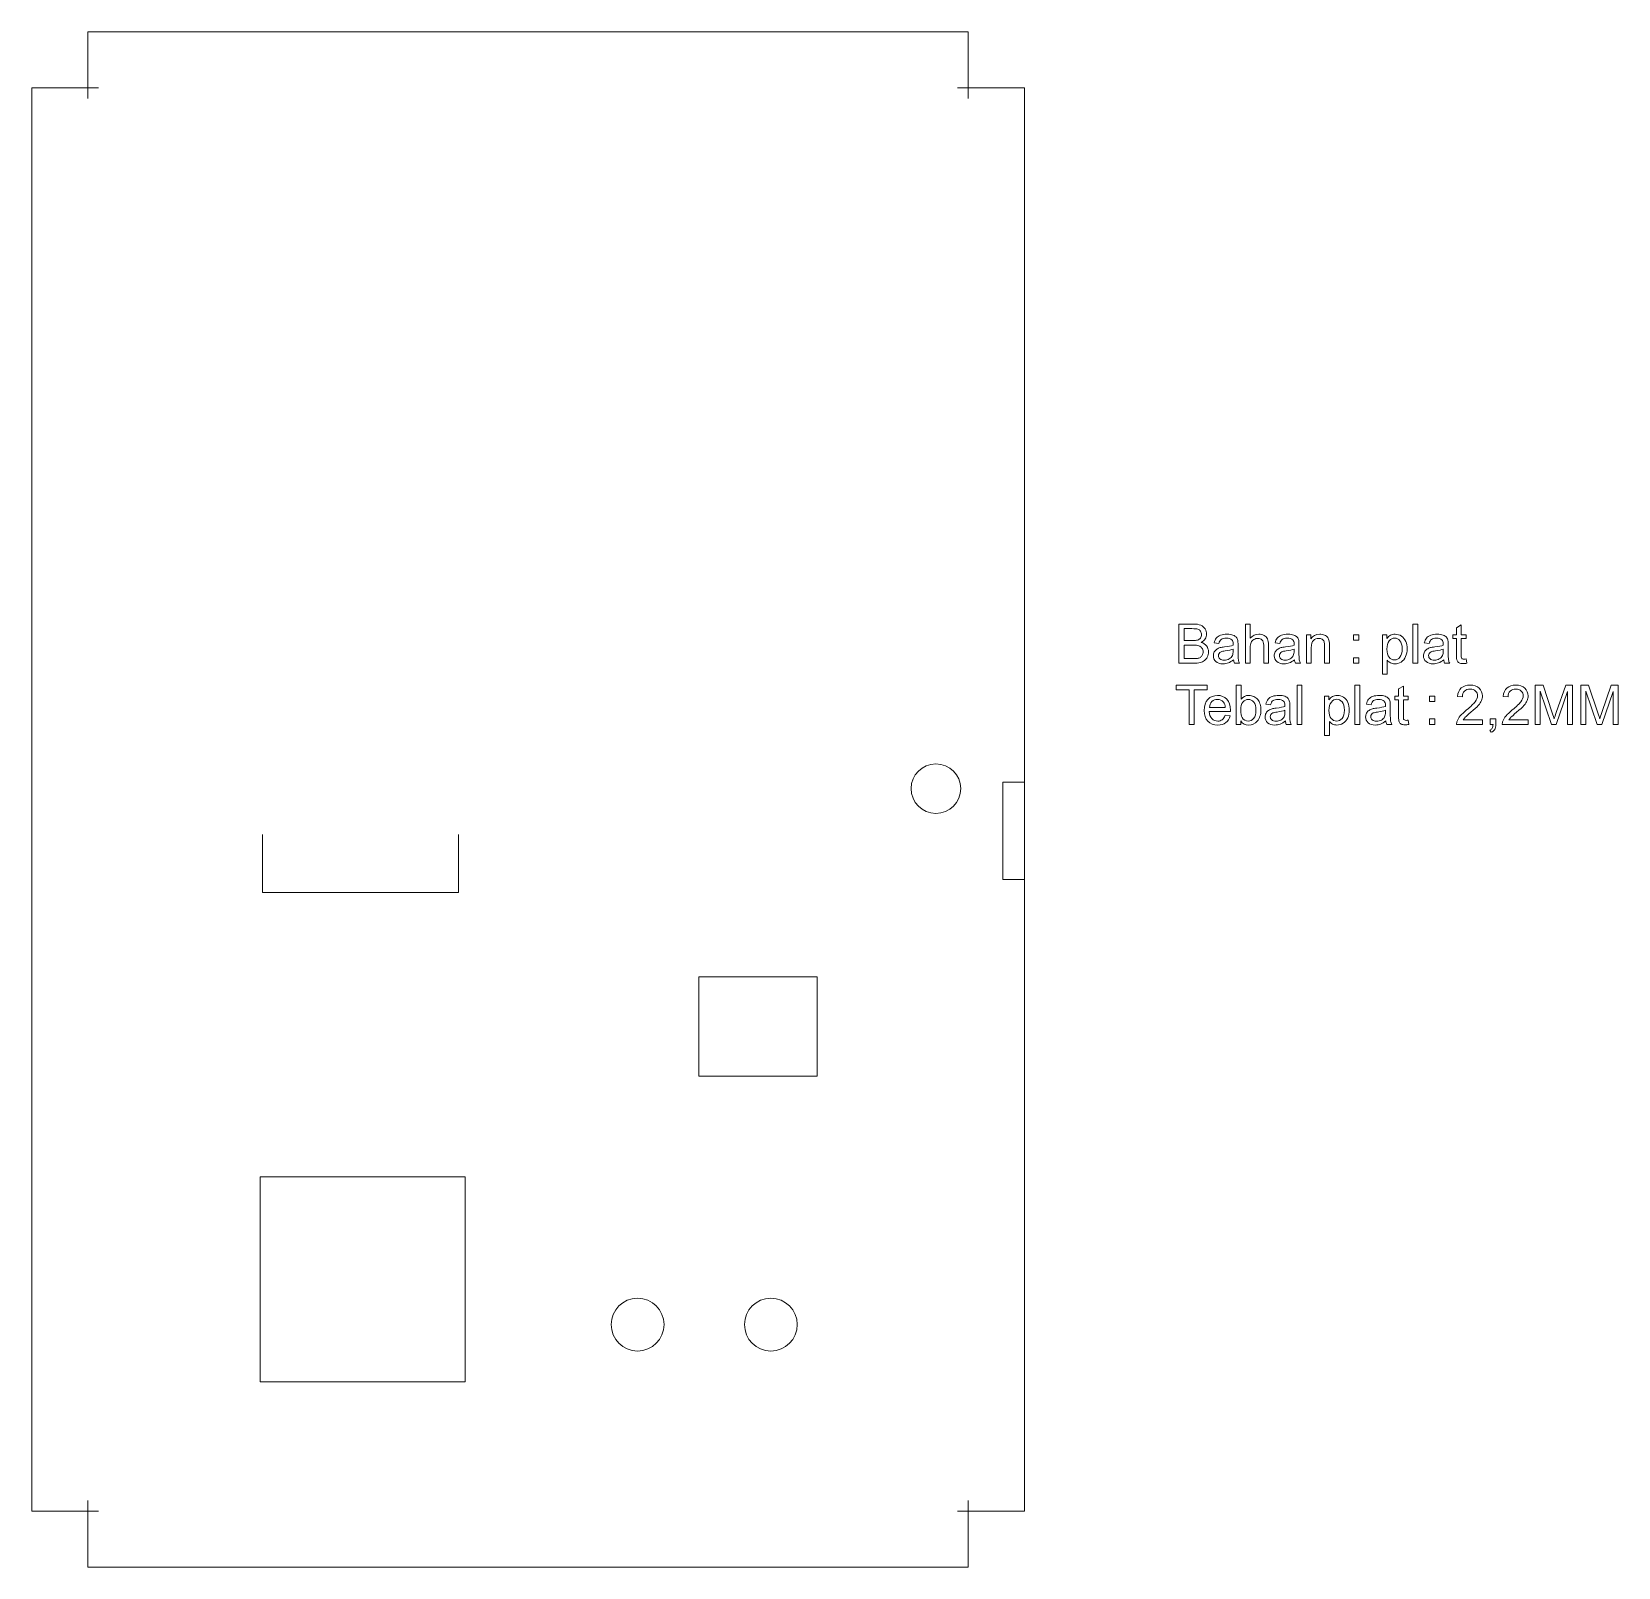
# Model space of a CAD drawing. Header units: centimetres. Extents: x -36.8 to 36.8, y -35.6 to 35.6.
import ezdxf

# ---------------------------------------------------------------- set-up
doc = ezdxf.new("R2010")
doc.units = ezdxf.units.CM
doc.header["$MEASUREMENT"] = 0
doc.layers.add('Layer 1', color=7, linetype='Continuous')

msp = doc.modelspace()

# ---------------------------------------------------------------- linework, layer by layer
at = {"layer": 'Layer 1', "color": 250, "lineweight": 20}
for points, knots in [([(-34.18467, 32.5), (-34.18467, 32.5), (-34.18467, 35.6), (-34.18467, 35.6), (-34.18467, 35.6), (-34.18467, 35.6), (-34.18467, 35.6), (-34.18467, 35.6), (6.64533, 35.6), (6.64533, 35.6), (6.64533, 35.6), (6.64533, 35.6), (6.64533, 35.6), (6.64533, 35.6), (6.64533, 33.78109), (6.64533, 32.92982), (6.64533, 32.66975), (6.64533, 32.5), (6.64533, 32.5)], [0, 0, 0, 0, 0.16666667, 0.16666667, 0.16666667, 0.33333333, 0.33333333, 0.33333333, 0.5, 0.5, 0.5, 0.66666667, 0.66666667, 0.66666667, 0.83333333, 0.83333333, 0.83333333, 1, 1, 1, 1]), ([(-33.68467, -33), (-33.68467, -33), (-36.78467, -33), (-36.78467, -33), (-36.78467, -33), (-36.78467, -33), (-36.78467, -33), (-36.78467, -33), (-36.78467, 33), (-36.78467, 33), (-36.78467, 33), (-36.78467, 33), (-36.78467, 33), (-36.78467, 33), (-33.68467, 33), (-33.68467, 33)], [0, 0, 0, 0, 0.2, 0.2, 0.2, 0.4, 0.4, 0.4, 0.6, 0.6, 0.6, 0.8, 0.8, 0.8, 1, 1, 1, 1]), ([(6.14533, -32.99678), (6.14533, -32.99678), (9.24533, -32.99678), (9.24533, -32.99678), (9.24533, -32.99678), (9.24533, -32.99678), (9.24533, -32.99678), (9.24533, -32.99678), (9.24533, 33.00322), (9.24533, 33.00322), (9.24533, 33.00322), (9.24533, 33.00322), (9.24533, 33.00322), (9.24533, 33.00322), (6.14533, 33.00322), (6.14533, 33.00322)], [0, 0, 0, 0, 0.2, 0.2, 0.2, 0.4, 0.4, 0.4, 0.6, 0.6, 0.6, 0.8, 0.8, 0.8, 1, 1, 1, 1]), ([(5.14211, 1.6531), (4.50699, 1.6531), (3.99212, 1.13823), (3.99212, 0.50311), (3.99212, 0.50311), (3.99212, 0.50311), (3.99212, 0.50311), (3.99211, -0.13202), (4.50699, -0.64689), (5.14211, -0.64689), (5.14211, -0.64689), (5.14211, -0.64689), (5.14211, -0.64689), (5.77724, -0.6469), (6.29211, -0.13203), (6.29211, 0.5031), (6.29211, 0.5031), (6.29211, 0.5031), (6.29211, 0.5031), (6.29212, 1.13823), (5.77724, 1.6531), (5.14211, 1.6531)], [0, 0, 0, 0, 0.14285714, 0.14285714, 0.14285714, 0.28571429, 0.28571429, 0.28571429, 0.42857143, 0.42857143, 0.42857143, 0.57142857, 0.57142857, 0.57142857, 0.71428571, 0.71428571, 0.71428571, 0.85714286, 0.85714286, 0.85714286, 1, 1, 1, 1]), ([(-26.08793, -4.31591), (-26.08793, -4.31591), (-16.98793, -4.31591), (-16.98793, -4.31591), (-16.98793, -4.31591), (-16.98793, -4.31591), (-16.98793, -4.31591), (-16.98793, -4.31591), (-16.98793, -1.61591), (-16.98793, -1.61591)], [0, 0, 0, 0, 0.33333333, 0.33333333, 0.33333333, 0.66666667, 0.66666667, 0.66666667, 1, 1, 1, 1]), ([(-5.85692, -12.82634), (-5.85692, -12.82634), (-0.35692, -12.82634), (-0.35692, -12.82634), (-0.35692, -12.82634), (-0.35692, -12.82634), (-0.35692, -12.82634), (-0.35692, -12.82634), (-0.35692, -8.22634), (-0.35692, -8.22634), (-0.35692, -8.22634), (-0.35692, -8.22634), (-0.35692, -8.22634), (-0.35692, -8.22634), (-5.85692, -8.22634), (-5.85692, -8.22634), (-5.85692, -8.22634), (-5.85692, -8.22634), (-5.85692, -8.22634), (-5.85692, -8.22634), (-5.85692, -12.82634), (-5.85692, -12.82634), (-5.85692, -12.82634), (-5.85692, -12.82634), (-5.85692, -12.82634), (-5.85692, -12.82634), (-5.85692, -12.82634), (-5.85692, -12.82634)], [0, 0, 0, 0, 0.11111111, 0.11111111, 0.11111111, 0.22222222, 0.22222222, 0.22222222, 0.33333333, 0.33333333, 0.33333333, 0.44444444, 0.44444444, 0.44444444, 0.55555556, 0.55555556, 0.55555556, 0.66666667, 0.66666667, 0.66666667, 0.77777778, 0.77777778, 0.77777778, 0.88888889, 0.88888889, 0.88888889, 1, 1, 1, 1]), ([(-26.18467, -26.99891), (-26.18467, -26.99891), (-16.68467, -26.99891), (-16.68467, -26.99891), (-16.68467, -26.99891), (-16.68467, -26.99891), (-16.68467, -26.99891), (-16.68467, -26.99891), (-16.68467, -17.49891), (-16.68467, -17.49891), (-16.68467, -17.49891), (-16.68467, -17.49891), (-16.68467, -17.49891), (-16.68467, -17.49891), (-26.18467, -17.49891), (-26.18467, -17.49891), (-26.18467, -17.49891), (-26.18467, -17.49891), (-26.18467, -17.49891), (-26.18467, -17.49891), (-26.18467, -26.99891), (-26.18467, -26.99891), (-26.18467, -26.99891), (-26.18467, -26.99891), (-26.18467, -26.99891), (-26.18467, -26.99891), (-26.18467, -26.99891), (-26.18467, -26.99891)], [0, 0, 0, 0, 0.11111111, 0.11111111, 0.11111111, 0.22222222, 0.22222222, 0.22222222, 0.33333333, 0.33333333, 0.33333333, 0.44444444, 0.44444444, 0.44444444, 0.55555556, 0.55555556, 0.55555556, 0.66666667, 0.66666667, 0.66666667, 0.77777778, 0.77777778, 0.77777778, 0.88888889, 0.88888889, 0.88888889, 1, 1, 1, 1]), ([(-8.68937, -23.12391), (-9.36591, -23.12391), (-9.91436, -23.67236), (-9.91436, -24.3489), (-9.91436, -24.3489), (-9.91436, -24.3489), (-9.91436, -24.3489), (-9.91437, -25.02545), (-9.36592, -25.5739), (-8.68937, -25.5739), (-8.68937, -25.5739), (-8.68937, -25.5739), (-8.68937, -25.5739), (-8.01282, -25.57391), (-7.46437, -25.02546), (-7.46437, -24.34891), (-7.46437, -24.34891), (-7.46437, -24.34891), (-7.46437, -24.34891), (-7.46436, -23.67236), (-8.01281, -23.12391), (-8.68937, -23.12391)], [0, 0, 0, 0, 0.14285714, 0.14285714, 0.14285714, 0.28571429, 0.28571429, 0.28571429, 0.42857143, 0.42857143, 0.42857143, 0.57142857, 0.57142857, 0.57142857, 0.71428571, 0.71428571, 0.71428571, 0.85714286, 0.85714286, 0.85714286, 1, 1, 1, 1]), ([(-2.50937, -23.12391), (-3.18591, -23.12391), (-3.73436, -23.67236), (-3.73436, -24.3489), (-3.73436, -24.3489), (-3.73436, -24.3489), (-3.73436, -24.3489), (-3.73437, -25.02545), (-3.18592, -25.5739), (-2.50937, -25.5739), (-2.50937, -25.5739), (-2.50937, -25.5739), (-2.50937, -25.5739), (-1.83282, -25.57391), (-1.28437, -25.02546), (-1.28437, -24.34891), (-1.28437, -24.34891), (-1.28437, -24.34891), (-1.28437, -24.34891), (-1.28436, -23.67236), (-1.83281, -23.12391), (-2.50937, -23.12391)], [0, 0, 0, 0, 0.14285714, 0.14285714, 0.14285714, 0.28571429, 0.28571429, 0.28571429, 0.42857143, 0.42857143, 0.42857143, 0.57142857, 0.57142857, 0.57142857, 0.71428571, 0.71428571, 0.71428571, 0.85714286, 0.85714286, 0.85714286, 1, 1, 1, 1]), ([(-34.18483, -32.5), (-34.18483, -32.5), (-34.18483, -35.6), (-34.18483, -35.6), (-34.18483, -35.6), (-34.18483, -35.6), (-34.18483, -35.6), (-34.18483, -35.6), (6.64517, -35.6), (6.64517, -35.6), (6.64517, -35.6), (6.64517, -35.6), (6.64517, -35.6), (6.64517, -35.6), (6.64517, -32.5), (6.64517, -32.5)], [0, 0, 0, 0, 0.2, 0.2, 0.2, 0.4, 0.4, 0.4, 0.6, 0.6, 0.6, 0.8, 0.8, 0.8, 1, 1, 1, 1])]:
    msp.add_open_spline(points, degree=3, knots=knots, dxfattribs=at)
for points in [[(-34.18467, 33), (-34.18467, 33), (-33.68467, 33), (-33.68467, 33)], [(-34.18467, 32.5), (-34.18467, 32.5), (-34.18467, 33), (-34.18467, 33)], [(6.14533, 33.00322), (6.14533, 33.00322), (6.64533, 33.00322), (6.64533, 33.00322)], [(6.64515, 32.5), (6.64515, 32.5), (6.64515, 33), (6.64515, 33)], [(8.2478, -3.70231), (8.2478, -3.70231), (8.2478, 0.79769), (8.2478, 0.79769)], [(8.2478, 0.79769), (8.2478, 0.79769), (9.24429, 0.79769), (9.24429, 0.79769)], [(-26.08793, -1.61591), (-26.08793, -1.61591), (-26.08793, -4.31591), (-26.08793, -4.31591)], [(9.2478, -3.70231), (9.2478, -3.70231), (8.2478, -3.70231), (8.2478, -3.70231)], [(-34.18483, -32.99891), (-34.18483, -32.99891), (-34.18483, -32.49891), (-34.18483, -32.49891)], [(-34.18467, -32.99955), (-34.18467, -32.99955), (-33.68467, -32.99955), (-33.68467, -32.99955)], [(6.14517, -32.99678), (6.14517, -32.99678), (6.64517, -32.99678), (6.64517, -32.99678)], [(6.64517, -32.99678), (6.64517, -32.99678), (6.64517, -32.49678), (6.64517, -32.49678)]]:
    msp.add_open_spline(points, degree=3, dxfattribs=at)
at = {"layer": 'Layer 1', "color": 250, "lineweight": 9}
for points, knots in [([(16.40753, 6.31732), (16.40753, 6.31732), (16.40753, 8.13596), (16.40753, 8.13596), (16.40753, 8.13596), (16.40753, 8.13596), (16.40753, 8.13596), (16.40753, 8.13596), (17.08993, 8.13596), (17.08993, 8.13596), (17.08993, 8.13596), (17.08993, 8.13596), (17.08993, 8.13596), (17.22879, 8.13596), (17.34012, 8.11776), (17.42437, 8.08093), (17.42437, 8.08093), (17.42437, 8.08093), (17.42437, 8.08093), (17.50819, 8.0441), (17.5738, 7.98737), (17.62122, 7.91075), (17.62122, 7.91075), (17.62122, 7.91075), (17.62122, 7.91075), (17.66905, 7.83455), (17.69276, 7.75454), (17.69276, 7.67072), (17.69276, 7.67072), (17.69276, 7.67072), (17.69276, 7.67072), (17.69276, 7.59325), (17.67159, 7.52001), (17.62968, 7.45143), (17.62968, 7.45143), (17.62968, 7.45143), (17.62968, 7.45143), (17.58777, 7.38285), (17.52427, 7.32739), (17.43918, 7.28506), (17.43918, 7.28506), (17.43918, 7.28506), (17.43918, 7.28506), (17.54925, 7.25289), (17.63392, 7.19785), (17.69276, 7.11996), (17.69276, 7.11996), (17.69276, 7.11996), (17.69276, 7.11996), (17.75204, 7.04249), (17.78166, 6.95063), (17.78166, 6.84479), (17.78166, 6.84479), (17.78166, 6.84479), (17.78166, 6.84479), (17.78166, 6.75928), (17.76346, 6.68012), (17.72747, 6.60688), (17.72747, 6.60688), (17.72747, 6.60688), (17.72747, 6.60688), (17.69149, 6.53364), (17.64704, 6.47734), (17.59413, 6.43755), (17.59413, 6.43755), (17.59413, 6.43755), (17.59413, 6.43755), (17.54122, 6.39818), (17.47474, 6.36812), (17.39516, 6.3478), (17.39516, 6.3478), (17.39516, 6.3478), (17.39516, 6.3478), (17.31515, 6.32748), (17.21736, 6.31732), (17.10136, 6.31732), (17.10136, 6.31732), (17.10136, 6.31732), (17.10136, 6.31732), (17.10136, 6.31732), (16.40753, 6.31732), (16.40753, 6.31732)], [0, 0, 0, 0, 0.03703704, 0.03703704, 0.03703704, 0.07407407, 0.07407407, 0.07407407, 0.11111111, 0.11111111, 0.11111111, 0.14814815, 0.14814815, 0.14814815, 0.18518519, 0.18518519, 0.18518519, 0.22222222, 0.22222222, 0.22222222, 0.25925926, 0.25925926, 0.25925926, 0.2962963, 0.2962963, 0.2962963, 0.33333333, 0.33333333, 0.33333333, 0.37037037, 0.37037037, 0.37037037, 0.40740741, 0.40740741, 0.40740741, 0.44444444, 0.44444444, 0.44444444, 0.48148148, 0.48148148, 0.48148148, 0.51851852, 0.51851852, 0.51851852, 0.55555556, 0.55555556, 0.55555556, 0.59259259, 0.59259259, 0.59259259, 0.62962963, 0.62962963, 0.62962963, 0.66666667, 0.66666667, 0.66666667, 0.7037037, 0.7037037, 0.7037037, 0.74074074, 0.74074074, 0.74074074, 0.77777778, 0.77777778, 0.77777778, 0.81481481, 0.81481481, 0.81481481, 0.85185185, 0.85185185, 0.85185185, 0.88888889, 0.88888889, 0.88888889, 0.92592593, 0.92592593, 0.92592593, 0.96296296, 0.96296296, 0.96296296, 1, 1, 1, 1]), ([(19.49658, 6.31732), (19.49658, 6.31732), (19.49658, 8.13596), (19.49658, 8.13596), (19.49658, 8.13596), (19.49658, 8.13596), (19.49658, 8.13596), (19.49658, 8.13596), (19.7201, 8.13596), (19.7201, 8.13596), (19.7201, 8.13596), (19.7201, 8.13596), (19.7201, 8.13596), (19.7201, 8.13596), (19.7201, 7.48149), (19.7201, 7.48149), (19.7201, 7.48149), (19.7201, 7.48149), (19.7201, 7.48149), (19.82384, 7.60298), (19.95463, 7.66352), (20.11297, 7.66352), (20.11297, 7.66352), (20.11297, 7.66352), (20.11297, 7.66352), (20.20991, 7.66352), (20.29414, 7.64447), (20.36611, 7.60595), (20.36611, 7.60595), (20.36611, 7.60595), (20.36611, 7.60595), (20.43766, 7.56742), (20.48887, 7.51451), (20.51979, 7.44677), (20.51979, 7.44677), (20.51979, 7.44677), (20.51979, 7.44677), (20.55068, 7.37904), (20.56593, 7.2804), (20.56593, 7.15171), (20.56593, 7.15171), (20.56593, 7.15171), (20.56593, 7.15171), (20.56593, 7.15171), (20.56593, 6.31732), (20.56593, 6.31732), (20.56593, 6.31732), (20.56593, 6.31732), (20.56593, 6.31732), (20.56593, 6.31732), (20.34242, 6.31732), (20.34242, 6.31732), (20.34242, 6.31732), (20.34242, 6.31732), (20.34242, 6.31732), (20.34242, 6.31732), (20.34242, 7.15086), (20.34242, 7.15086), (20.34242, 7.15086), (20.34242, 7.15086), (20.34242, 7.15086), (20.34242, 7.2622), (20.31828, 7.34348), (20.27044, 7.39428), (20.27044, 7.39428), (20.27044, 7.39428), (20.27044, 7.39428), (20.22218, 7.44508), (20.15444, 7.47048), (20.0664, 7.47048), (20.0664, 7.47048), (20.0664, 7.47048), (20.0664, 7.47048), (20.00077, 7.47048), (19.93896, 7.45355), (19.88098, 7.41926), (19.88098, 7.41926), (19.88098, 7.41926), (19.88098, 7.41926), (19.82298, 7.38497), (19.78191, 7.3384), (19.75693, 7.27956), (19.75693, 7.27956), (19.75693, 7.27956), (19.75693, 7.27956), (19.73238, 7.22114), (19.7201, 7.14028), (19.7201, 7.03699), (19.7201, 7.03699), (19.7201, 7.03699), (19.7201, 7.03699), (19.7201, 7.03699), (19.7201, 6.31732), (19.7201, 6.31732), (19.7201, 6.31732), (19.7201, 6.31732), (19.7201, 6.31732), (19.7201, 6.31732), (19.49658, 6.31732), (19.49658, 6.31732)], [0, 0, 0, 0, 0.03030303, 0.03030303, 0.03030303, 0.06060606, 0.06060606, 0.06060606, 0.09090909, 0.09090909, 0.09090909, 0.12121212, 0.12121212, 0.12121212, 0.15151515, 0.15151515, 0.15151515, 0.18181818, 0.18181818, 0.18181818, 0.21212121, 0.21212121, 0.21212121, 0.24242424, 0.24242424, 0.24242424, 0.27272727, 0.27272727, 0.27272727, 0.3030303, 0.3030303, 0.3030303, 0.33333333, 0.33333333, 0.33333333, 0.36363636, 0.36363636, 0.36363636, 0.39393939, 0.39393939, 0.39393939, 0.42424242, 0.42424242, 0.42424242, 0.45454545, 0.45454545, 0.45454545, 0.48484848, 0.48484848, 0.48484848, 0.51515152, 0.51515152, 0.51515152, 0.54545455, 0.54545455, 0.54545455, 0.57575758, 0.57575758, 0.57575758, 0.60606061, 0.60606061, 0.60606061, 0.63636364, 0.63636364, 0.63636364, 0.66666667, 0.66666667, 0.66666667, 0.6969697, 0.6969697, 0.6969697, 0.72727273, 0.72727273, 0.72727273, 0.75757576, 0.75757576, 0.75757576, 0.78787879, 0.78787879, 0.78787879, 0.81818182, 0.81818182, 0.81818182, 0.84848485, 0.84848485, 0.84848485, 0.87878788, 0.87878788, 0.87878788, 0.90909091, 0.90909091, 0.90909091, 0.93939394, 0.93939394, 0.93939394, 0.96969697, 0.96969697, 0.96969697, 1, 1, 1, 1]), ([(27.25925, 6.31732), (27.25925, 6.31732), (27.25925, 8.13596), (27.25925, 8.13596), (27.25925, 8.13596), (27.25925, 8.13596), (27.25925, 8.13596), (27.25925, 8.13596), (27.48277, 8.13596), (27.48277, 8.13596), (27.48277, 8.13596), (27.48277, 8.13596), (27.48277, 8.13596), (27.48277, 8.13596), (27.48277, 6.31732), (27.48277, 6.31732), (27.48277, 6.31732), (27.48277, 6.31732), (27.48277, 6.31732), (27.48277, 6.31732), (27.25925, 6.31732), (27.25925, 6.31732)], [0, 0, 0, 0, 0.14285714, 0.14285714, 0.14285714, 0.28571429, 0.28571429, 0.28571429, 0.42857143, 0.42857143, 0.42857143, 0.57142857, 0.57142857, 0.57142857, 0.71428571, 0.71428571, 0.71428571, 0.85714286, 0.85714286, 0.85714286, 1, 1, 1, 1]), ([(29.72643, 6.51671), (29.72643, 6.51671), (29.75691, 6.31944), (29.75691, 6.31944), (29.75691, 6.31944), (29.75691, 6.31944), (29.75691, 6.31944), (29.69426, 6.30631), (29.63795, 6.29954), (29.58885, 6.29954), (29.58885, 6.29954), (29.58885, 6.29954), (29.58885, 6.29954), (29.50799, 6.29954), (29.44534, 6.31224), (29.40046, 6.33806), (29.40046, 6.33806), (29.40046, 6.33806), (29.40046, 6.33806), (29.35601, 6.36389), (29.32469, 6.39733), (29.30648, 6.43924), (29.30648, 6.43924), (29.30648, 6.43924), (29.30648, 6.43924), (29.28828, 6.48115), (29.27939, 6.5692), (29.27939, 6.7034), (29.27939, 6.7034), (29.27939, 6.7034), (29.27939, 6.7034), (29.27939, 6.7034), (29.27939, 7.46286), (29.27939, 7.46286), (29.27939, 7.46286), (29.27939, 7.46286), (29.27939, 7.46286), (29.27939, 7.46286), (29.11429, 7.46286), (29.11429, 7.46286), (29.11429, 7.46286), (29.11429, 7.46286), (29.11429, 7.46286), (29.11429, 7.46286), (29.11429, 7.63558), (29.11429, 7.63558), (29.11429, 7.63558), (29.11429, 7.63558), (29.11429, 7.63558), (29.11429, 7.63558), (29.27939, 7.63558), (29.27939, 7.63558), (29.27939, 7.63558), (29.27939, 7.63558), (29.27939, 7.63558), (29.27939, 7.63558), (29.27939, 7.96155), (29.27939, 7.96155), (29.27939, 7.96155), (29.27939, 7.96155), (29.27939, 7.96155), (29.27939, 7.96155), (29.50291, 8.09574), (29.50291, 8.09574), (29.50291, 8.09574), (29.50291, 8.09574), (29.50291, 8.09574), (29.50291, 8.09574), (29.50291, 7.63558), (29.50291, 7.63558), (29.50291, 7.63558), (29.50291, 7.63558), (29.50291, 7.63558), (29.50291, 7.63558), (29.72643, 7.63558), (29.72643, 7.63558), (29.72643, 7.63558), (29.72643, 7.63558), (29.72643, 7.63558), (29.72643, 7.63558), (29.72643, 7.46286), (29.72643, 7.46286), (29.72643, 7.46286), (29.72643, 7.46286), (29.72643, 7.46286), (29.72643, 7.46286), (29.50291, 7.46286), (29.50291, 7.46286), (29.50291, 7.46286), (29.50291, 7.46286), (29.50291, 7.46286), (29.50291, 7.46286), (29.50291, 6.6907), (29.50291, 6.6907), (29.50291, 6.6907), (29.50291, 6.6907), (29.50291, 6.6907), (29.50291, 6.62678), (29.50672, 6.58571), (29.51476, 6.56751), (29.51476, 6.56751), (29.51476, 6.56751), (29.51476, 6.56751), (29.52238, 6.54931), (29.53508, 6.53491), (29.55286, 6.52391), (29.55286, 6.52391), (29.55286, 6.52391), (29.55286, 6.52391), (29.57064, 6.51332), (29.59604, 6.50782), (29.62906, 6.50782), (29.62906, 6.50782), (29.62906, 6.50782), (29.62906, 6.50782), (29.65362, 6.50782), (29.68621, 6.51078), (29.72643, 6.51671)], [0, 0, 0, 0, 0.02564103, 0.02564103, 0.02564103, 0.05128205, 0.05128205, 0.05128205, 0.07692308, 0.07692308, 0.07692308, 0.1025641, 0.1025641, 0.1025641, 0.12820513, 0.12820513, 0.12820513, 0.15384615, 0.15384615, 0.15384615, 0.17948718, 0.17948718, 0.17948718, 0.20512821, 0.20512821, 0.20512821, 0.23076923, 0.23076923, 0.23076923, 0.25641026, 0.25641026, 0.25641026, 0.28205128, 0.28205128, 0.28205128, 0.30769231, 0.30769231, 0.30769231, 0.33333333, 0.33333333, 0.33333333, 0.35897436, 0.35897436, 0.35897436, 0.38461538, 0.38461538, 0.38461538, 0.41025641, 0.41025641, 0.41025641, 0.43589744, 0.43589744, 0.43589744, 0.46153846, 0.46153846, 0.46153846, 0.48717949, 0.48717949, 0.48717949, 0.51282051, 0.51282051, 0.51282051, 0.53846154, 0.53846154, 0.53846154, 0.56410256, 0.56410256, 0.56410256, 0.58974359, 0.58974359, 0.58974359, 0.61538462, 0.61538462, 0.61538462, 0.64102564, 0.64102564, 0.64102564, 0.66666667, 0.66666667, 0.66666667, 0.69230769, 0.69230769, 0.69230769, 0.71794872, 0.71794872, 0.71794872, 0.74358974, 0.74358974, 0.74358974, 0.76923077, 0.76923077, 0.76923077, 0.79487179, 0.79487179, 0.79487179, 0.82051282, 0.82051282, 0.82051282, 0.84615385, 0.84615385, 0.84615385, 0.87179487, 0.87179487, 0.87179487, 0.8974359, 0.8974359, 0.8974359, 0.92307692, 0.92307692, 0.92307692, 0.94871795, 0.94871795, 0.94871795, 0.97435897, 0.97435897, 0.97435897, 1, 1, 1, 1]), ([(16.64882, 7.37142), (16.64882, 7.37142), (17.04211, 7.37142), (17.04211, 7.37142), (17.04211, 7.37142), (17.04211, 7.37142), (17.04211, 7.37142), (17.14878, 7.37142), (17.2254, 7.37862), (17.27154, 7.39259), (17.27154, 7.39259), (17.27154, 7.39259), (17.27154, 7.39259), (17.33294, 7.41079), (17.37907, 7.44127), (17.40997, 7.4836), (17.40997, 7.4836), (17.40997, 7.4836), (17.40997, 7.4836), (17.44088, 7.52594), (17.45654, 7.57885), (17.45654, 7.64278), (17.45654, 7.64278), (17.45654, 7.64278), (17.45654, 7.64278), (17.45654, 7.70331), (17.44216, 7.75665), (17.41294, 7.80237), (17.41294, 7.80237), (17.41294, 7.80237), (17.41294, 7.80237), (17.38416, 7.84852), (17.34266, 7.88027), (17.28891, 7.8972), (17.28891, 7.8972), (17.28891, 7.8972), (17.28891, 7.8972), (17.23514, 7.91413), (17.14285, 7.9226), (17.01247, 7.9226), (17.01247, 7.9226), (17.01247, 7.9226), (17.01247, 7.9226), (17.01247, 7.9226), (16.64882, 7.9226), (16.64882, 7.9226), (16.64882, 7.9226), (16.64882, 7.9226), (16.64882, 7.9226), (16.64882, 7.9226), (16.64882, 7.37142), (16.64882, 7.37142)], [0, 0, 0, 0, 0.05882353, 0.05882353, 0.05882353, 0.11764706, 0.11764706, 0.11764706, 0.17647059, 0.17647059, 0.17647059, 0.23529412, 0.23529412, 0.23529412, 0.29411765, 0.29411765, 0.29411765, 0.35294118, 0.35294118, 0.35294118, 0.41176471, 0.41176471, 0.41176471, 0.47058824, 0.47058824, 0.47058824, 0.52941176, 0.52941176, 0.52941176, 0.58823529, 0.58823529, 0.58823529, 0.64705882, 0.64705882, 0.64705882, 0.70588235, 0.70588235, 0.70588235, 0.76470588, 0.76470588, 0.76470588, 0.82352941, 0.82352941, 0.82352941, 0.88235294, 0.88235294, 0.88235294, 0.94117647, 0.94117647, 0.94117647, 1, 1, 1, 1]), ([(18.94499, 6.48242), (18.86202, 6.41172), (18.782, 6.36219), (18.70537, 6.33298), (18.70537, 6.33298), (18.70537, 6.33298), (18.70537, 6.33298), (18.62875, 6.30377), (18.54662, 6.28938), (18.45857, 6.28938), (18.45857, 6.28938), (18.45857, 6.28938), (18.45857, 6.28938), (18.3138, 6.28938), (18.20245, 6.32452), (18.12456, 6.39521), (18.12456, 6.39521), (18.12456, 6.39521), (18.12456, 6.39521), (18.04667, 6.46549), (18.00772, 6.55566), (18.00772, 6.6653), (18.00772, 6.6653), (18.00772, 6.6653), (18.00772, 6.6653), (18.00772, 6.72965), (18.02254, 6.78849), (18.05176, 6.84183), (18.05176, 6.84183), (18.05176, 6.84183), (18.05176, 6.84183), (18.08138, 6.89517), (18.1199, 6.9375), (18.16733, 6.96968), (18.16733, 6.96968), (18.16733, 6.96968), (18.16733, 6.96968), (18.21515, 7.00185), (18.26849, 7.0264), (18.32818, 7.04291), (18.32818, 7.04291), (18.32818, 7.04291), (18.32818, 7.04291), (18.37221, 7.05434), (18.43867, 7.06535), (18.52715, 7.07636), (18.52715, 7.07636), (18.52715, 7.07636), (18.52715, 7.07636), (18.70749, 7.09752), (18.84084, 7.12335), (18.92593, 7.15298), (18.92593, 7.15298), (18.92593, 7.15298), (18.92593, 7.15298), (18.92678, 7.18346), (18.9272, 7.20293), (18.9272, 7.21098), (18.9272, 7.21098), (18.9272, 7.21098), (18.9272, 7.21098), (18.9272, 7.30157), (18.90603, 7.36549), (18.8637, 7.40275), (18.8637, 7.40275), (18.8637, 7.40275), (18.8637, 7.40275), (18.80655, 7.45312), (18.72146, 7.4781), (18.60886, 7.4781), (18.60886, 7.4781), (18.60886, 7.4781), (18.60886, 7.4781), (18.50346, 7.4781), (18.42555, 7.45947), (18.3756, 7.42264), (18.3756, 7.42264), (18.3756, 7.42264), (18.3756, 7.42264), (18.32522, 7.38581), (18.28839, 7.32062), (18.26426, 7.22664), (18.26426, 7.22664), (18.26426, 7.22664), (18.26426, 7.22664), (18.26426, 7.22664), (18.04582, 7.25712), (18.04582, 7.25712), (18.04582, 7.25712), (18.04582, 7.25712), (18.04582, 7.25712), (18.06572, 7.35068), (18.09832, 7.42645), (18.14403, 7.48403), (18.14403, 7.48403), (18.14403, 7.48403), (18.14403, 7.48403), (18.18975, 7.5416), (18.2558, 7.58563), (18.34216, 7.61695), (18.34216, 7.61695), (18.34216, 7.61695), (18.34216, 7.61695), (18.4281, 7.64786), (18.52842, 7.66352), (18.64188, 7.66352), (18.64188, 7.66352), (18.64188, 7.66352), (18.64188, 7.66352), (18.75449, 7.66352), (18.84636, 7.6504), (18.91704, 7.62373), (18.91704, 7.62373), (18.91704, 7.62373), (18.91704, 7.62373), (18.98731, 7.59706), (19.03938, 7.56404), (19.0724, 7.52382), (19.0724, 7.52382), (19.0724, 7.52382), (19.0724, 7.52382), (19.10543, 7.4836), (19.12872, 7.4328), (19.14225, 7.37142), (19.14225, 7.37142), (19.14225, 7.37142), (19.14225, 7.37142), (19.14945, 7.33332), (19.15326, 7.26474), (19.15326, 7.1661), (19.15326, 7.1661), (19.15326, 7.1661), (19.15326, 7.1661), (19.15326, 7.1661), (19.15326, 6.86977), (19.15326, 6.86977), (19.15326, 6.86977), (19.15326, 6.86977), (19.15326, 6.86977), (19.15326, 6.66276), (19.15792, 6.53195), (19.16723, 6.47649), (19.16723, 6.47649), (19.16723, 6.47649), (19.16723, 6.47649), (19.17613, 6.42104), (19.19475, 6.36812), (19.22184, 6.31732), (19.22184, 6.31732), (19.22184, 6.31732), (19.22184, 6.31732), (19.22184, 6.31732), (18.98816, 6.31732), (18.98816, 6.31732), (18.98816, 6.31732), (18.98816, 6.31732), (18.98816, 6.31732), (18.96573, 6.36431), (18.95133, 6.41934), (18.94499, 6.48242)], [0, 0, 0, 0, 0.01886792, 0.01886792, 0.01886792, 0.03773585, 0.03773585, 0.03773585, 0.05660377, 0.05660377, 0.05660377, 0.0754717, 0.0754717, 0.0754717, 0.09433962, 0.09433962, 0.09433962, 0.11320755, 0.11320755, 0.11320755, 0.13207547, 0.13207547, 0.13207547, 0.1509434, 0.1509434, 0.1509434, 0.16981132, 0.16981132, 0.16981132, 0.18867925, 0.18867925, 0.18867925, 0.20754717, 0.20754717, 0.20754717, 0.22641509, 0.22641509, 0.22641509, 0.24528302, 0.24528302, 0.24528302, 0.26415094, 0.26415094, 0.26415094, 0.28301887, 0.28301887, 0.28301887, 0.30188679, 0.30188679, 0.30188679, 0.32075472, 0.32075472, 0.32075472, 0.33962264, 0.33962264, 0.33962264, 0.35849057, 0.35849057, 0.35849057, 0.37735849, 0.37735849, 0.37735849, 0.39622642, 0.39622642, 0.39622642, 0.41509434, 0.41509434, 0.41509434, 0.43396226, 0.43396226, 0.43396226, 0.45283019, 0.45283019, 0.45283019, 0.47169811, 0.47169811, 0.47169811, 0.49056604, 0.49056604, 0.49056604, 0.50943396, 0.50943396, 0.50943396, 0.52830189, 0.52830189, 0.52830189, 0.54716981, 0.54716981, 0.54716981, 0.56603774, 0.56603774, 0.56603774, 0.58490566, 0.58490566, 0.58490566, 0.60377358, 0.60377358, 0.60377358, 0.62264151, 0.62264151, 0.62264151, 0.64150943, 0.64150943, 0.64150943, 0.66037736, 0.66037736, 0.66037736, 0.67924528, 0.67924528, 0.67924528, 0.69811321, 0.69811321, 0.69811321, 0.71698113, 0.71698113, 0.71698113, 0.73584906, 0.73584906, 0.73584906, 0.75471698, 0.75471698, 0.75471698, 0.77358491, 0.77358491, 0.77358491, 0.79245283, 0.79245283, 0.79245283, 0.81132075, 0.81132075, 0.81132075, 0.83018868, 0.83018868, 0.83018868, 0.8490566, 0.8490566, 0.8490566, 0.86792453, 0.86792453, 0.86792453, 0.88679245, 0.88679245, 0.88679245, 0.90566038, 0.90566038, 0.90566038, 0.9245283, 0.9245283, 0.9245283, 0.94339623, 0.94339623, 0.94339623, 0.96226415, 0.96226415, 0.96226415, 0.98113208, 0.98113208, 0.98113208, 1, 1, 1, 1]), ([(21.77031, 6.48242), (21.68734, 6.41172), (21.60733, 6.36219), (21.5307, 6.33298), (21.5307, 6.33298), (21.5307, 6.33298), (21.5307, 6.33298), (21.45408, 6.30377), (21.37195, 6.28938), (21.2839, 6.28938), (21.2839, 6.28938), (21.2839, 6.28938), (21.2839, 6.28938), (21.13911, 6.28938), (21.02778, 6.32452), (20.94988, 6.39521), (20.94988, 6.39521), (20.94988, 6.39521), (20.94988, 6.39521), (20.87199, 6.46549), (20.83304, 6.55566), (20.83304, 6.6653), (20.83304, 6.6653), (20.83304, 6.6653), (20.83304, 6.6653), (20.83304, 6.72965), (20.84786, 6.78849), (20.87707, 6.84183), (20.87707, 6.84183), (20.87707, 6.84183), (20.87707, 6.84183), (20.9067, 6.89517), (20.94522, 6.9375), (20.99264, 6.96968), (20.99264, 6.96968), (20.99264, 6.96968), (20.99264, 6.96968), (21.04047, 7.00185), (21.09382, 7.0264), (21.1535, 7.04291), (21.1535, 7.04291), (21.1535, 7.04291), (21.1535, 7.04291), (21.19753, 7.05434), (21.264, 7.06535), (21.35248, 7.07636), (21.35248, 7.07636), (21.35248, 7.07636), (21.35248, 7.07636), (21.53283, 7.09752), (21.66618, 7.12335), (21.75126, 7.15298), (21.75126, 7.15298), (21.75126, 7.15298), (21.75126, 7.15298), (21.75211, 7.18346), (21.75253, 7.20293), (21.75253, 7.21098), (21.75253, 7.21098), (21.75253, 7.21098), (21.75253, 7.21098), (21.75253, 7.30157), (21.73136, 7.36549), (21.68903, 7.40275), (21.68903, 7.40275), (21.68903, 7.40275), (21.68903, 7.40275), (21.63188, 7.45312), (21.5468, 7.4781), (21.43418, 7.4781), (21.43418, 7.4781), (21.43418, 7.4781), (21.43418, 7.4781), (21.32877, 7.4781), (21.25088, 7.45947), (21.20092, 7.42264), (21.20092, 7.42264), (21.20092, 7.42264), (21.20092, 7.42264), (21.15055, 7.38581), (21.11372, 7.32062), (21.08959, 7.22664), (21.08959, 7.22664), (21.08959, 7.22664), (21.08959, 7.22664), (21.08959, 7.22664), (20.87114, 7.25712), (20.87114, 7.25712), (20.87114, 7.25712), (20.87114, 7.25712), (20.87114, 7.25712), (20.89105, 7.35068), (20.92363, 7.42645), (20.96935, 7.48403), (20.96935, 7.48403), (20.96935, 7.48403), (20.96935, 7.48403), (21.01507, 7.5416), (21.08112, 7.58563), (21.16747, 7.61695), (21.16747, 7.61695), (21.16747, 7.61695), (21.16747, 7.61695), (21.25342, 7.64786), (21.35375, 7.66352), (21.4672, 7.66352), (21.4672, 7.66352), (21.4672, 7.66352), (21.4672, 7.66352), (21.57981, 7.66352), (21.67167, 7.6504), (21.74238, 7.62373), (21.74238, 7.62373), (21.74238, 7.62373), (21.74238, 7.62373), (21.81264, 7.59706), (21.86471, 7.56404), (21.89773, 7.52382), (21.89773, 7.52382), (21.89773, 7.52382), (21.89773, 7.52382), (21.93075, 7.4836), (21.95404, 7.4328), (21.96758, 7.37142), (21.96758, 7.37142), (21.96758, 7.37142), (21.96758, 7.37142), (21.97478, 7.33332), (21.97859, 7.26474), (21.97859, 7.1661), (21.97859, 7.1661), (21.97859, 7.1661), (21.97859, 7.1661), (21.97859, 7.1661), (21.97859, 6.86977), (21.97859, 6.86977), (21.97859, 6.86977), (21.97859, 6.86977), (21.97859, 6.86977), (21.97859, 6.66276), (21.98325, 6.53195), (21.99256, 6.47649), (21.99256, 6.47649), (21.99256, 6.47649), (21.99256, 6.47649), (22.00145, 6.42104), (22.02008, 6.36812), (22.04718, 6.31732), (22.04718, 6.31732), (22.04718, 6.31732), (22.04718, 6.31732), (22.04718, 6.31732), (21.8135, 6.31732), (21.8135, 6.31732), (21.8135, 6.31732), (21.8135, 6.31732), (21.8135, 6.31732), (21.79105, 6.36431), (21.77666, 6.41934), (21.77031, 6.48242)], [0, 0, 0, 0, 0.01886792, 0.01886792, 0.01886792, 0.03773585, 0.03773585, 0.03773585, 0.05660377, 0.05660377, 0.05660377, 0.0754717, 0.0754717, 0.0754717, 0.09433962, 0.09433962, 0.09433962, 0.11320755, 0.11320755, 0.11320755, 0.13207547, 0.13207547, 0.13207547, 0.1509434, 0.1509434, 0.1509434, 0.16981132, 0.16981132, 0.16981132, 0.18867925, 0.18867925, 0.18867925, 0.20754717, 0.20754717, 0.20754717, 0.22641509, 0.22641509, 0.22641509, 0.24528302, 0.24528302, 0.24528302, 0.26415094, 0.26415094, 0.26415094, 0.28301887, 0.28301887, 0.28301887, 0.30188679, 0.30188679, 0.30188679, 0.32075472, 0.32075472, 0.32075472, 0.33962264, 0.33962264, 0.33962264, 0.35849057, 0.35849057, 0.35849057, 0.37735849, 0.37735849, 0.37735849, 0.39622642, 0.39622642, 0.39622642, 0.41509434, 0.41509434, 0.41509434, 0.43396226, 0.43396226, 0.43396226, 0.45283019, 0.45283019, 0.45283019, 0.47169811, 0.47169811, 0.47169811, 0.49056604, 0.49056604, 0.49056604, 0.50943396, 0.50943396, 0.50943396, 0.52830189, 0.52830189, 0.52830189, 0.54716981, 0.54716981, 0.54716981, 0.56603774, 0.56603774, 0.56603774, 0.58490566, 0.58490566, 0.58490566, 0.60377358, 0.60377358, 0.60377358, 0.62264151, 0.62264151, 0.62264151, 0.64150943, 0.64150943, 0.64150943, 0.66037736, 0.66037736, 0.66037736, 0.67924528, 0.67924528, 0.67924528, 0.69811321, 0.69811321, 0.69811321, 0.71698113, 0.71698113, 0.71698113, 0.73584906, 0.73584906, 0.73584906, 0.75471698, 0.75471698, 0.75471698, 0.77358491, 0.77358491, 0.77358491, 0.79245283, 0.79245283, 0.79245283, 0.81132075, 0.81132075, 0.81132075, 0.83018868, 0.83018868, 0.83018868, 0.8490566, 0.8490566, 0.8490566, 0.86792453, 0.86792453, 0.86792453, 0.88679245, 0.88679245, 0.88679245, 0.90566038, 0.90566038, 0.90566038, 0.9245283, 0.9245283, 0.9245283, 0.94339623, 0.94339623, 0.94339623, 0.96226415, 0.96226415, 0.96226415, 0.98113208, 0.98113208, 0.98113208, 1, 1, 1, 1]), ([(22.32191, 6.31732), (22.32191, 6.31732), (22.32191, 7.63558), (22.32191, 7.63558), (22.32191, 7.63558), (22.32191, 7.63558), (22.32191, 7.63558), (22.32191, 7.63558), (22.52257, 7.63558), (22.52257, 7.63558), (22.52257, 7.63558), (22.52257, 7.63558), (22.52257, 7.63558), (22.52257, 7.63558), (22.52257, 7.44847), (22.52257, 7.44847), (22.52257, 7.44847), (22.52257, 7.44847), (22.52257, 7.44847), (22.61909, 7.59198), (22.75879, 7.66352), (22.94125, 7.66352), (22.94125, 7.66352), (22.94125, 7.66352), (22.94125, 7.66352), (23.02083, 7.66352), (23.09365, 7.64913), (23.16011, 7.62076), (23.16011, 7.62076), (23.16011, 7.62076), (23.16011, 7.62076), (23.22657, 7.5924), (23.27654, 7.55472), (23.30956, 7.50858), (23.30956, 7.50858), (23.30956, 7.50858), (23.30956, 7.50858), (23.34257, 7.46244), (23.36585, 7.4074), (23.37897, 7.3439), (23.37897, 7.3439), (23.37897, 7.3439), (23.37897, 7.3439), (23.38702, 7.30242), (23.39125, 7.23003), (23.39125, 7.12673), (23.39125, 7.12673), (23.39125, 7.12673), (23.39125, 7.12673), (23.39125, 7.12673), (23.39125, 6.31732), (23.39125, 6.31732), (23.39125, 6.31732), (23.39125, 6.31732), (23.39125, 6.31732), (23.39125, 6.31732), (23.16773, 6.31732), (23.16773, 6.31732), (23.16773, 6.31732), (23.16773, 6.31732), (23.16773, 6.31732), (23.16773, 6.31732), (23.16773, 7.11827), (23.16773, 7.11827), (23.16773, 7.11827), (23.16773, 7.11827), (23.16773, 7.11827), (23.16773, 7.20928), (23.15926, 7.27744), (23.14191, 7.32231), (23.14191, 7.32231), (23.14191, 7.32231), (23.14191, 7.32231), (23.12455, 7.36719), (23.09365, 7.40317), (23.04962, 7.43026), (23.04962, 7.43026), (23.04962, 7.43026), (23.04962, 7.43026), (23.00559, 7.45693), (22.95352, 7.47048), (22.89426, 7.47048), (22.89426, 7.47048), (22.89426, 7.47048), (22.89426, 7.47048), (22.79944, 7.47048), (22.71773, 7.44042), (22.64872, 7.37989), (22.64872, 7.37989), (22.64872, 7.37989), (22.64872, 7.37989), (22.57972, 7.31977), (22.54543, 7.20505), (22.54543, 7.03656), (22.54543, 7.03656), (22.54543, 7.03656), (22.54543, 7.03656), (22.54543, 7.03656), (22.54543, 6.31732), (22.54543, 6.31732), (22.54543, 6.31732), (22.54543, 6.31732), (22.54543, 6.31732), (22.54543, 6.31732), (22.32191, 6.31732), (22.32191, 6.31732)], [0, 0, 0, 0, 0.02857143, 0.02857143, 0.02857143, 0.05714286, 0.05714286, 0.05714286, 0.08571429, 0.08571429, 0.08571429, 0.11428571, 0.11428571, 0.11428571, 0.14285714, 0.14285714, 0.14285714, 0.17142857, 0.17142857, 0.17142857, 0.2, 0.2, 0.2, 0.22857143, 0.22857143, 0.22857143, 0.25714286, 0.25714286, 0.25714286, 0.28571429, 0.28571429, 0.28571429, 0.31428571, 0.31428571, 0.31428571, 0.34285714, 0.34285714, 0.34285714, 0.37142857, 0.37142857, 0.37142857, 0.4, 0.4, 0.4, 0.42857143, 0.42857143, 0.42857143, 0.45714286, 0.45714286, 0.45714286, 0.48571429, 0.48571429, 0.48571429, 0.51428571, 0.51428571, 0.51428571, 0.54285714, 0.54285714, 0.54285714, 0.57142857, 0.57142857, 0.57142857, 0.6, 0.6, 0.6, 0.62857143, 0.62857143, 0.62857143, 0.65714286, 0.65714286, 0.65714286, 0.68571429, 0.68571429, 0.68571429, 0.71428571, 0.71428571, 0.71428571, 0.74285714, 0.74285714, 0.74285714, 0.77142857, 0.77142857, 0.77142857, 0.8, 0.8, 0.8, 0.82857143, 0.82857143, 0.82857143, 0.85714286, 0.85714286, 0.85714286, 0.88571429, 0.88571429, 0.88571429, 0.91428571, 0.91428571, 0.91428571, 0.94285714, 0.94285714, 0.94285714, 0.97142857, 0.97142857, 0.97142857, 1, 1, 1, 1]), ([(24.50123, 7.38158), (24.50123, 7.38158), (24.50123, 7.63558), (24.50123, 7.63558), (24.50123, 7.63558), (24.50123, 7.63558), (24.50123, 7.63558), (24.50123, 7.63558), (24.75523, 7.63558), (24.75523, 7.63558), (24.75523, 7.63558), (24.75523, 7.63558), (24.75523, 7.63558), (24.75523, 7.63558), (24.75523, 7.38158), (24.75523, 7.38158), (24.75523, 7.38158), (24.75523, 7.38158), (24.75523, 7.38158), (24.75523, 7.38158), (24.50123, 7.38158), (24.50123, 7.38158)], [0, 0, 0, 0, 0.14285714, 0.14285714, 0.14285714, 0.28571429, 0.28571429, 0.28571429, 0.42857143, 0.42857143, 0.42857143, 0.57142857, 0.57142857, 0.57142857, 0.71428571, 0.71428571, 0.71428571, 0.85714286, 0.85714286, 0.85714286, 1, 1, 1, 1]), ([(25.85167, 5.81186), (25.85167, 5.81186), (25.85167, 7.63558), (25.85167, 7.63558), (25.85167, 7.63558), (25.85167, 7.63558), (25.85167, 7.63558), (25.85167, 7.63558), (26.05488, 7.63558), (26.05488, 7.63558), (26.05488, 7.63558), (26.05488, 7.63558), (26.05488, 7.63558), (26.05488, 7.63558), (26.05488, 7.46244), (26.05488, 7.46244), (26.05488, 7.46244), (26.05488, 7.46244), (26.05488, 7.46244), (26.10271, 7.52932), (26.15689, 7.5797), (26.21743, 7.61314), (26.21743, 7.61314), (26.21743, 7.61314), (26.21743, 7.61314), (26.27754, 7.64659), (26.35078, 7.66352), (26.43672, 7.66352), (26.43672, 7.66352), (26.43672, 7.66352), (26.43672, 7.66352), (26.54931, 7.66352), (26.64838, 7.63473), (26.73432, 7.57674), (26.73432, 7.57674), (26.73432, 7.57674), (26.73432, 7.57674), (26.82026, 7.51916), (26.88502, 7.43746), (26.92905, 7.33247), (26.92905, 7.33247), (26.92905, 7.33247), (26.92905, 7.33247), (26.97266, 7.22706), (26.99467, 7.11192), (26.99467, 6.98619), (26.99467, 6.98619), (26.99467, 6.98619), (26.99467, 6.98619), (26.99467, 6.85199), (26.97054, 6.73092), (26.92228, 6.62297), (26.92228, 6.62297), (26.92228, 6.62297), (26.92228, 6.62297), (26.87402, 6.51544), (26.80375, 6.43289), (26.71146, 6.37532), (26.71146, 6.37532), (26.71146, 6.37532), (26.71146, 6.37532), (26.6196, 6.31817), (26.52265, 6.28938), (26.42105, 6.28938), (26.42105, 6.28938), (26.42105, 6.28938), (26.42105, 6.28938), (26.34655, 6.28938), (26.27966, 6.30504), (26.22082, 6.33637), (26.22082, 6.33637), (26.22082, 6.33637), (26.22082, 6.33637), (26.16155, 6.3677), (26.11329, 6.40707), (26.07519, 6.4549), (26.07519, 6.4549), (26.07519, 6.4549), (26.07519, 6.4549), (26.07519, 6.4549), (26.07519, 5.81186), (26.07519, 5.81186), (26.07519, 5.81186), (26.07519, 5.81186), (26.07519, 5.81186), (26.07519, 5.81186), (25.85167, 5.81186), (25.85167, 5.81186)], [0, 0, 0, 0, 0.03448276, 0.03448276, 0.03448276, 0.06896552, 0.06896552, 0.06896552, 0.10344828, 0.10344828, 0.10344828, 0.13793103, 0.13793103, 0.13793103, 0.17241379, 0.17241379, 0.17241379, 0.20689655, 0.20689655, 0.20689655, 0.24137931, 0.24137931, 0.24137931, 0.27586207, 0.27586207, 0.27586207, 0.31034483, 0.31034483, 0.31034483, 0.34482759, 0.34482759, 0.34482759, 0.37931034, 0.37931034, 0.37931034, 0.4137931, 0.4137931, 0.4137931, 0.44827586, 0.44827586, 0.44827586, 0.48275862, 0.48275862, 0.48275862, 0.51724138, 0.51724138, 0.51724138, 0.55172414, 0.55172414, 0.55172414, 0.5862069, 0.5862069, 0.5862069, 0.62068966, 0.62068966, 0.62068966, 0.65517241, 0.65517241, 0.65517241, 0.68965517, 0.68965517, 0.68965517, 0.72413793, 0.72413793, 0.72413793, 0.75862069, 0.75862069, 0.75862069, 0.79310345, 0.79310345, 0.79310345, 0.82758621, 0.82758621, 0.82758621, 0.86206897, 0.86206897, 0.86206897, 0.89655172, 0.89655172, 0.89655172, 0.93103448, 0.93103448, 0.93103448, 0.96551724, 0.96551724, 0.96551724, 1, 1, 1, 1]), ([(26.05488, 6.96841), (26.05488, 6.7995), (26.08916, 6.67461), (26.15732, 6.59376), (26.15732, 6.59376), (26.15732, 6.59376), (26.15732, 6.59376), (26.2259, 6.5129), (26.30887, 6.47226), (26.40624, 6.47226), (26.40624, 6.47226), (26.40624, 6.47226), (26.40624, 6.47226), (26.5053, 6.47226), (26.58996, 6.51417), (26.66024, 6.59799), (26.66024, 6.59799), (26.66024, 6.59799), (26.66024, 6.59799), (26.73093, 6.68181), (26.76607, 6.81135), (26.76607, 6.98703), (26.76607, 6.98703), (26.76607, 6.98703), (26.76607, 6.98703), (26.76607, 7.15467), (26.73178, 7.27998), (26.66278, 7.36338), (26.66278, 7.36338), (26.66278, 7.36338), (26.66278, 7.36338), (26.59377, 7.44677), (26.51165, 7.48826), (26.41597, 7.48826), (26.41597, 7.48826), (26.41597, 7.48826), (26.41597, 7.48826), (26.32114, 7.48826), (26.23733, 7.44381), (26.16451, 7.35533), (26.16451, 7.35533), (26.16451, 7.35533), (26.16451, 7.35533), (26.09127, 7.26643), (26.05488, 7.13774), (26.05488, 6.96841)], [0, 0, 0, 0, 0.06666667, 0.06666667, 0.06666667, 0.13333333, 0.13333333, 0.13333333, 0.2, 0.2, 0.2, 0.26666667, 0.26666667, 0.26666667, 0.33333333, 0.33333333, 0.33333333, 0.4, 0.4, 0.4, 0.46666667, 0.46666667, 0.46666667, 0.53333333, 0.53333333, 0.53333333, 0.6, 0.6, 0.6, 0.66666667, 0.66666667, 0.66666667, 0.73333333, 0.73333333, 0.73333333, 0.8, 0.8, 0.8, 0.86666667, 0.86666667, 0.86666667, 0.93333333, 0.93333333, 0.93333333, 1, 1, 1, 1]), ([(28.68969, 6.48242), (28.60672, 6.41172), (28.52671, 6.36219), (28.45008, 6.33298), (28.45008, 6.33298), (28.45008, 6.33298), (28.45008, 6.33298), (28.37345, 6.30377), (28.29133, 6.28938), (28.20328, 6.28938), (28.20328, 6.28938), (28.20328, 6.28938), (28.20328, 6.28938), (28.0585, 6.28938), (27.94716, 6.32452), (27.86926, 6.39521), (27.86926, 6.39521), (27.86926, 6.39521), (27.86926, 6.39521), (27.79138, 6.46549), (27.75243, 6.55566), (27.75243, 6.6653), (27.75243, 6.6653), (27.75243, 6.6653), (27.75243, 6.6653), (27.75243, 6.72965), (27.76725, 6.78849), (27.79646, 6.84183), (27.79646, 6.84183), (27.79646, 6.84183), (27.79646, 6.84183), (27.82609, 6.89517), (27.86461, 6.9375), (27.91203, 6.96968), (27.91203, 6.96968), (27.91203, 6.96968), (27.91203, 6.96968), (27.95986, 7.00185), (28.0132, 7.0264), (28.07289, 7.04291), (28.07289, 7.04291), (28.07289, 7.04291), (28.07289, 7.04291), (28.11692, 7.05434), (28.18338, 7.06535), (28.27186, 7.07636), (28.27186, 7.07636), (28.27186, 7.07636), (28.27186, 7.07636), (28.4522, 7.09752), (28.58555, 7.12335), (28.67064, 7.15298), (28.67064, 7.15298), (28.67064, 7.15298), (28.67064, 7.15298), (28.67148, 7.18346), (28.67191, 7.20293), (28.67191, 7.21098), (28.67191, 7.21098), (28.67191, 7.21098), (28.67191, 7.21098), (28.67191, 7.30157), (28.65074, 7.36549), (28.60841, 7.40275), (28.60841, 7.40275), (28.60841, 7.40275), (28.60841, 7.40275), (28.55126, 7.45312), (28.46617, 7.4781), (28.35356, 7.4781), (28.35356, 7.4781), (28.35356, 7.4781), (28.35356, 7.4781), (28.24815, 7.4781), (28.17026, 7.45947), (28.12031, 7.42264), (28.12031, 7.42264), (28.12031, 7.42264), (28.12031, 7.42264), (28.06993, 7.38581), (28.0331, 7.32062), (28.00897, 7.22664), (28.00897, 7.22664), (28.00897, 7.22664), (28.00897, 7.22664), (28.00897, 7.22664), (27.79053, 7.25712), (27.79053, 7.25712), (27.79053, 7.25712), (27.79053, 7.25712), (27.79053, 7.25712), (27.81043, 7.35068), (27.84302, 7.42645), (27.88874, 7.48403), (27.88874, 7.48403), (27.88874, 7.48403), (27.88874, 7.48403), (27.93446, 7.5416), (28.0005, 7.58563), (28.08686, 7.61695), (28.08686, 7.61695), (28.08686, 7.61695), (28.08686, 7.61695), (28.1728, 7.64786), (28.27313, 7.66352), (28.38658, 7.66352), (28.38658, 7.66352), (28.38658, 7.66352), (28.38658, 7.66352), (28.49919, 7.66352), (28.59105, 7.6504), (28.66175, 7.62373), (28.66175, 7.62373), (28.66175, 7.62373), (28.66175, 7.62373), (28.73201, 7.59706), (28.78409, 7.56404), (28.81711, 7.52382), (28.81711, 7.52382), (28.81711, 7.52382), (28.81711, 7.52382), (28.85013, 7.4836), (28.87342, 7.4328), (28.88696, 7.37142), (28.88696, 7.37142), (28.88696, 7.37142), (28.88696, 7.37142), (28.89416, 7.33332), (28.89797, 7.26474), (28.89797, 7.1661), (28.89797, 7.1661), (28.89797, 7.1661), (28.89797, 7.1661), (28.89797, 7.1661), (28.89797, 6.86977), (28.89797, 6.86977), (28.89797, 6.86977), (28.89797, 6.86977), (28.89797, 6.86977), (28.89797, 6.66276), (28.90263, 6.53195), (28.91194, 6.47649), (28.91194, 6.47649), (28.91194, 6.47649), (28.91194, 6.47649), (28.92083, 6.42104), (28.93946, 6.36812), (28.96655, 6.31732), (28.96655, 6.31732), (28.96655, 6.31732), (28.96655, 6.31732), (28.96655, 6.31732), (28.73287, 6.31732), (28.73287, 6.31732), (28.73287, 6.31732), (28.73287, 6.31732), (28.73287, 6.31732), (28.71043, 6.36431), (28.69604, 6.41934), (28.68969, 6.48242)], [0, 0, 0, 0, 0.01886792, 0.01886792, 0.01886792, 0.03773585, 0.03773585, 0.03773585, 0.05660377, 0.05660377, 0.05660377, 0.0754717, 0.0754717, 0.0754717, 0.09433962, 0.09433962, 0.09433962, 0.11320755, 0.11320755, 0.11320755, 0.13207547, 0.13207547, 0.13207547, 0.1509434, 0.1509434, 0.1509434, 0.16981132, 0.16981132, 0.16981132, 0.18867925, 0.18867925, 0.18867925, 0.20754717, 0.20754717, 0.20754717, 0.22641509, 0.22641509, 0.22641509, 0.24528302, 0.24528302, 0.24528302, 0.26415094, 0.26415094, 0.26415094, 0.28301887, 0.28301887, 0.28301887, 0.30188679, 0.30188679, 0.30188679, 0.32075472, 0.32075472, 0.32075472, 0.33962264, 0.33962264, 0.33962264, 0.35849057, 0.35849057, 0.35849057, 0.37735849, 0.37735849, 0.37735849, 0.39622642, 0.39622642, 0.39622642, 0.41509434, 0.41509434, 0.41509434, 0.43396226, 0.43396226, 0.43396226, 0.45283019, 0.45283019, 0.45283019, 0.47169811, 0.47169811, 0.47169811, 0.49056604, 0.49056604, 0.49056604, 0.50943396, 0.50943396, 0.50943396, 0.52830189, 0.52830189, 0.52830189, 0.54716981, 0.54716981, 0.54716981, 0.56603774, 0.56603774, 0.56603774, 0.58490566, 0.58490566, 0.58490566, 0.60377358, 0.60377358, 0.60377358, 0.62264151, 0.62264151, 0.62264151, 0.64150943, 0.64150943, 0.64150943, 0.66037736, 0.66037736, 0.66037736, 0.67924528, 0.67924528, 0.67924528, 0.69811321, 0.69811321, 0.69811321, 0.71698113, 0.71698113, 0.71698113, 0.73584906, 0.73584906, 0.73584906, 0.75471698, 0.75471698, 0.75471698, 0.77358491, 0.77358491, 0.77358491, 0.79245283, 0.79245283, 0.79245283, 0.81132075, 0.81132075, 0.81132075, 0.83018868, 0.83018868, 0.83018868, 0.8490566, 0.8490566, 0.8490566, 0.86792453, 0.86792453, 0.86792453, 0.88679245, 0.88679245, 0.88679245, 0.90566038, 0.90566038, 0.90566038, 0.9245283, 0.9245283, 0.9245283, 0.94339623, 0.94339623, 0.94339623, 0.96226415, 0.96226415, 0.96226415, 0.98113208, 0.98113208, 0.98113208, 1, 1, 1, 1]), ([(16.64882, 6.53068), (16.64882, 6.53068), (17.10179, 6.53068), (17.10179, 6.53068), (17.10179, 6.53068), (17.10179, 6.53068), (17.10179, 6.53068), (17.17969, 6.53068), (17.23429, 6.53364), (17.26605, 6.53957), (17.26605, 6.53957), (17.26605, 6.53957), (17.26605, 6.53957), (17.32107, 6.54931), (17.36764, 6.56582), (17.40489, 6.5891), (17.40489, 6.5891), (17.40489, 6.5891), (17.40489, 6.5891), (17.44216, 6.61238), (17.47264, 6.64625), (17.49676, 6.6907), (17.49676, 6.6907), (17.49676, 6.6907), (17.49676, 6.6907), (17.52089, 6.73515), (17.53274, 6.78637), (17.53274, 6.84437), (17.53274, 6.84437), (17.53274, 6.84437), (17.53274, 6.84437), (17.53274, 6.91253), (17.51538, 6.97137), (17.48026, 7.02175), (17.48026, 7.02175), (17.48026, 7.02175), (17.48026, 7.02175), (17.44554, 7.07212), (17.39727, 7.10726), (17.33548, 7.12758), (17.33548, 7.12758), (17.33548, 7.12758), (17.33548, 7.12758), (17.2741, 7.1479), (17.18518, 7.15806), (17.06962, 7.15806), (17.06962, 7.15806), (17.06962, 7.15806), (17.06962, 7.15806), (17.06962, 7.15806), (16.64882, 7.15806), (16.64882, 7.15806), (16.64882, 7.15806), (16.64882, 7.15806), (16.64882, 7.15806), (16.64882, 7.15806), (16.64882, 6.53068), (16.64882, 6.53068)], [0, 0, 0, 0, 0.05263158, 0.05263158, 0.05263158, 0.10526316, 0.10526316, 0.10526316, 0.15789474, 0.15789474, 0.15789474, 0.21052632, 0.21052632, 0.21052632, 0.26315789, 0.26315789, 0.26315789, 0.31578947, 0.31578947, 0.31578947, 0.36842105, 0.36842105, 0.36842105, 0.42105263, 0.42105263, 0.42105263, 0.47368421, 0.47368421, 0.47368421, 0.52631579, 0.52631579, 0.52631579, 0.57894737, 0.57894737, 0.57894737, 0.63157895, 0.63157895, 0.63157895, 0.68421053, 0.68421053, 0.68421053, 0.73684211, 0.73684211, 0.73684211, 0.78947368, 0.78947368, 0.78947368, 0.84210526, 0.84210526, 0.84210526, 0.89473684, 0.89473684, 0.89473684, 0.94736842, 0.94736842, 0.94736842, 1, 1, 1, 1]), ([(18.9272, 6.97772), (18.84593, 6.9447), (18.72401, 6.91676), (18.56145, 6.8939), (18.56145, 6.8939), (18.56145, 6.8939), (18.56145, 6.8939), (18.46915, 6.88078), (18.40398, 6.86596), (18.36588, 6.84945), (18.36588, 6.84945), (18.36588, 6.84945), (18.36588, 6.84945), (18.32778, 6.83294), (18.29855, 6.80881), (18.27781, 6.77748), (18.27781, 6.77748), (18.27781, 6.77748), (18.27781, 6.77748), (18.25706, 6.74573), (18.24649, 6.7106), (18.24649, 6.67165), (18.24649, 6.67165), (18.24649, 6.67165), (18.24649, 6.67165), (18.24649, 6.61281), (18.26892, 6.56328), (18.31421, 6.52391), (18.31421, 6.52391), (18.31421, 6.52391), (18.31421, 6.52391), (18.35951, 6.48454), (18.42555, 6.46464), (18.51233, 6.46464), (18.51233, 6.46464), (18.51233, 6.46464), (18.51233, 6.46464), (18.59827, 6.46464), (18.6749, 6.48327), (18.7422, 6.52094), (18.7422, 6.52094), (18.7422, 6.52094), (18.7422, 6.52094), (18.80911, 6.5582), (18.85862, 6.60942), (18.88995, 6.67419), (18.88995, 6.67419), (18.88995, 6.67419), (18.88995, 6.67419), (18.91408, 6.72457), (18.92593, 6.79865), (18.92593, 6.89644), (18.92593, 6.89644), (18.92593, 6.89644), (18.92593, 6.89644), (18.92593, 6.89644), (18.9272, 6.97772), (18.9272, 6.97772)], [0, 0, 0, 0, 0.05263158, 0.05263158, 0.05263158, 0.10526316, 0.10526316, 0.10526316, 0.15789474, 0.15789474, 0.15789474, 0.21052632, 0.21052632, 0.21052632, 0.26315789, 0.26315789, 0.26315789, 0.31578947, 0.31578947, 0.31578947, 0.36842105, 0.36842105, 0.36842105, 0.42105263, 0.42105263, 0.42105263, 0.47368421, 0.47368421, 0.47368421, 0.52631579, 0.52631579, 0.52631579, 0.57894737, 0.57894737, 0.57894737, 0.63157895, 0.63157895, 0.63157895, 0.68421053, 0.68421053, 0.68421053, 0.73684211, 0.73684211, 0.73684211, 0.78947368, 0.78947368, 0.78947368, 0.84210526, 0.84210526, 0.84210526, 0.89473684, 0.89473684, 0.89473684, 0.94736842, 0.94736842, 0.94736842, 1, 1, 1, 1]), ([(21.75253, 6.97772), (21.67126, 6.9447), (21.54933, 6.91676), (21.38677, 6.8939), (21.38677, 6.8939), (21.38677, 6.8939), (21.38677, 6.8939), (21.29448, 6.88078), (21.22929, 6.86596), (21.19118, 6.84945), (21.19118, 6.84945), (21.19118, 6.84945), (21.19118, 6.84945), (21.15308, 6.83294), (21.12387, 6.80881), (21.10313, 6.77748), (21.10313, 6.77748), (21.10313, 6.77748), (21.10313, 6.77748), (21.08238, 6.74573), (21.0718, 6.7106), (21.0718, 6.67165), (21.0718, 6.67165), (21.0718, 6.67165), (21.0718, 6.67165), (21.0718, 6.61281), (21.09424, 6.56328), (21.13953, 6.52391), (21.13953, 6.52391), (21.13953, 6.52391), (21.13953, 6.52391), (21.18484, 6.48454), (21.25088, 6.46464), (21.33766, 6.46464), (21.33766, 6.46464), (21.33766, 6.46464), (21.33766, 6.46464), (21.42361, 6.46464), (21.50022, 6.48327), (21.56753, 6.52094), (21.56753, 6.52094), (21.56753, 6.52094), (21.56753, 6.52094), (21.63442, 6.5582), (21.68395, 6.60942), (21.71528, 6.67419), (21.71528, 6.67419), (21.71528, 6.67419), (21.71528, 6.67419), (21.73941, 6.72457), (21.75126, 6.79865), (21.75126, 6.89644), (21.75126, 6.89644), (21.75126, 6.89644), (21.75126, 6.89644), (21.75126, 6.89644), (21.75253, 6.97772), (21.75253, 6.97772)], [0, 0, 0, 0, 0.05263158, 0.05263158, 0.05263158, 0.10526316, 0.10526316, 0.10526316, 0.15789474, 0.15789474, 0.15789474, 0.21052632, 0.21052632, 0.21052632, 0.26315789, 0.26315789, 0.26315789, 0.31578947, 0.31578947, 0.31578947, 0.36842105, 0.36842105, 0.36842105, 0.42105263, 0.42105263, 0.42105263, 0.47368421, 0.47368421, 0.47368421, 0.52631579, 0.52631579, 0.52631579, 0.57894737, 0.57894737, 0.57894737, 0.63157895, 0.63157895, 0.63157895, 0.68421053, 0.68421053, 0.68421053, 0.73684211, 0.73684211, 0.73684211, 0.78947368, 0.78947368, 0.78947368, 0.84210526, 0.84210526, 0.84210526, 0.89473684, 0.89473684, 0.89473684, 0.94736842, 0.94736842, 0.94736842, 1, 1, 1, 1]), ([(28.67191, 6.97772), (28.59063, 6.9447), (28.46871, 6.91676), (28.30615, 6.8939), (28.30615, 6.8939), (28.30615, 6.8939), (28.30615, 6.8939), (28.21386, 6.88078), (28.14867, 6.86596), (28.11057, 6.84945), (28.11057, 6.84945), (28.11057, 6.84945), (28.11057, 6.84945), (28.07247, 6.83294), (28.04326, 6.80881), (28.02252, 6.77748), (28.02252, 6.77748), (28.02252, 6.77748), (28.02252, 6.77748), (28.00177, 6.74573), (27.99118, 6.7106), (27.99118, 6.67165), (27.99118, 6.67165), (27.99118, 6.67165), (27.99118, 6.67165), (27.99118, 6.61281), (28.01363, 6.56328), (28.05892, 6.52391), (28.05892, 6.52391), (28.05892, 6.52391), (28.05892, 6.52391), (28.10422, 6.48454), (28.17026, 6.46464), (28.25704, 6.46464), (28.25704, 6.46464), (28.25704, 6.46464), (28.25704, 6.46464), (28.34297, 6.46464), (28.4196, 6.48327), (28.4869, 6.52094), (28.4869, 6.52094), (28.4869, 6.52094), (28.4869, 6.52094), (28.5538, 6.5582), (28.60333, 6.60942), (28.63466, 6.67419), (28.63466, 6.67419), (28.63466, 6.67419), (28.63466, 6.67419), (28.65879, 6.72457), (28.67064, 6.79865), (28.67064, 6.89644), (28.67064, 6.89644), (28.67064, 6.89644), (28.67064, 6.89644), (28.67064, 6.89644), (28.67191, 6.97772), (28.67191, 6.97772)], [0, 0, 0, 0, 0.05263158, 0.05263158, 0.05263158, 0.10526316, 0.10526316, 0.10526316, 0.15789474, 0.15789474, 0.15789474, 0.21052632, 0.21052632, 0.21052632, 0.26315789, 0.26315789, 0.26315789, 0.31578947, 0.31578947, 0.31578947, 0.36842105, 0.36842105, 0.36842105, 0.42105263, 0.42105263, 0.42105263, 0.47368421, 0.47368421, 0.47368421, 0.52631579, 0.52631579, 0.52631579, 0.57894737, 0.57894737, 0.57894737, 0.63157895, 0.63157895, 0.63157895, 0.68421053, 0.68421053, 0.68421053, 0.73684211, 0.73684211, 0.73684211, 0.78947368, 0.78947368, 0.78947368, 0.84210526, 0.84210526, 0.84210526, 0.89473684, 0.89473684, 0.89473684, 0.94736842, 0.94736842, 0.94736842, 1, 1, 1, 1]), ([(24.50123, 6.31732), (24.50123, 6.31732), (24.50123, 6.57132), (24.50123, 6.57132), (24.50123, 6.57132), (24.50123, 6.57132), (24.50123, 6.57132), (24.50123, 6.57132), (24.75523, 6.57132), (24.75523, 6.57132), (24.75523, 6.57132), (24.75523, 6.57132), (24.75523, 6.57132), (24.75523, 6.57132), (24.75523, 6.31732), (24.75523, 6.31732), (24.75523, 6.31732), (24.75523, 6.31732), (24.75523, 6.31732), (24.75523, 6.31732), (24.50123, 6.31732), (24.50123, 6.31732)], [0, 0, 0, 0, 0.14285714, 0.14285714, 0.14285714, 0.28571429, 0.28571429, 0.28571429, 0.42857143, 0.42857143, 0.42857143, 0.57142857, 0.57142857, 0.57142857, 0.71428571, 0.71428571, 0.71428571, 0.85714286, 0.85714286, 0.85714286, 1, 1, 1, 1]), ([(16.87996, 3.47971), (16.87996, 3.47971), (16.87996, 5.08499), (16.87996, 5.08499), (16.87996, 5.08499), (16.87996, 5.08499), (16.87996, 5.08499), (16.87996, 5.08499), (16.28052, 5.08499), (16.28052, 5.08499), (16.28052, 5.08499), (16.28052, 5.08499), (16.28052, 5.08499), (16.28052, 5.08499), (16.28052, 5.29835), (16.28052, 5.29835), (16.28052, 5.29835), (16.28052, 5.29835), (16.28052, 5.29835), (16.28052, 5.29835), (17.7207, 5.29835), (17.7207, 5.29835), (17.7207, 5.29835), (17.7207, 5.29835), (17.7207, 5.29835), (17.7207, 5.29835), (17.7207, 5.08499), (17.7207, 5.08499), (17.7207, 5.08499), (17.7207, 5.08499), (17.7207, 5.08499), (17.7207, 5.08499), (17.12127, 5.08499), (17.12127, 5.08499), (17.12127, 5.08499), (17.12127, 5.08499), (17.12127, 5.08499), (17.12127, 5.08499), (17.12127, 3.47971), (17.12127, 3.47971), (17.12127, 3.47971), (17.12127, 3.47971), (17.12127, 3.47971), (17.12127, 3.47971), (16.87996, 3.47971), (16.87996, 3.47971)], [0, 0, 0, 0, 0.06666667, 0.06666667, 0.06666667, 0.13333333, 0.13333333, 0.13333333, 0.2, 0.2, 0.2, 0.26666667, 0.26666667, 0.26666667, 0.33333333, 0.33333333, 0.33333333, 0.4, 0.4, 0.4, 0.46666667, 0.46666667, 0.46666667, 0.53333333, 0.53333333, 0.53333333, 0.6, 0.6, 0.6, 0.66666667, 0.66666667, 0.66666667, 0.73333333, 0.73333333, 0.73333333, 0.8, 0.8, 0.8, 0.86666667, 0.86666667, 0.86666667, 0.93333333, 0.93333333, 0.93333333, 1, 1, 1, 1]), ([(19.27814, 3.47971), (19.27814, 3.47971), (19.06986, 3.47971), (19.06986, 3.47971), (19.06986, 3.47971), (19.06986, 3.47971), (19.06986, 3.47971), (19.06986, 3.47971), (19.06986, 5.29835), (19.06986, 5.29835), (19.06986, 5.29835), (19.06986, 5.29835), (19.06986, 5.29835), (19.06986, 5.29835), (19.29338, 5.29835), (19.29338, 5.29835), (19.29338, 5.29835), (19.29338, 5.29835), (19.29338, 5.29835), (19.29338, 5.29835), (19.29338, 4.64938), (19.29338, 4.64938), (19.29338, 4.64938), (19.29338, 4.64938), (19.29338, 4.64938), (19.38778, 4.76707), (19.50801, 4.82591), (19.65449, 4.82591), (19.65449, 4.82591), (19.65449, 4.82591), (19.65449, 4.82591), (19.73534, 4.82591), (19.81239, 4.80982), (19.88478, 4.77723), (19.88478, 4.77723), (19.88478, 4.77723), (19.88478, 4.77723), (19.95718, 4.74462), (20.01643, 4.69849), (20.06342, 4.63963), (20.06342, 4.63963), (20.06342, 4.63963), (20.06342, 4.63963), (20.10999, 4.58037), (20.14683, 4.50926), (20.17307, 4.42586), (20.17307, 4.42586), (20.17307, 4.42586), (20.17307, 4.42586), (20.19974, 4.34289), (20.21286, 4.25356), (20.21286, 4.15874), (20.21286, 4.15874), (20.21286, 4.15874), (20.21286, 4.15874), (20.21286, 3.93352), (20.15699, 3.75911), (20.04564, 3.63634), (20.04564, 3.63634), (20.04564, 3.63634), (20.04564, 3.63634), (19.93388, 3.51315), (19.80011, 3.45177), (19.6439, 3.45177), (19.6439, 3.45177), (19.6439, 3.45177), (19.6439, 3.45177), (19.48854, 3.45177), (19.36663, 3.51654), (19.27814, 3.64566), (19.27814, 3.64566), (19.27814, 3.64566), (19.27814, 3.64566), (19.27814, 3.64566), (19.27814, 3.47971), (19.27814, 3.47971)], [0, 0, 0, 0, 0.04, 0.04, 0.04, 0.08, 0.08, 0.08, 0.12, 0.12, 0.12, 0.16, 0.16, 0.16, 0.2, 0.2, 0.2, 0.24, 0.24, 0.24, 0.28, 0.28, 0.28, 0.32, 0.32, 0.32, 0.36, 0.36, 0.36, 0.4, 0.4, 0.4, 0.44, 0.44, 0.44, 0.48, 0.48, 0.48, 0.52, 0.52, 0.52, 0.56, 0.56, 0.56, 0.6, 0.6, 0.6, 0.64, 0.64, 0.64, 0.68, 0.68, 0.68, 0.72, 0.72, 0.72, 0.76, 0.76, 0.76, 0.8, 0.8, 0.8, 0.84, 0.84, 0.84, 0.88, 0.88, 0.88, 0.92, 0.92, 0.92, 0.96, 0.96, 0.96, 1, 1, 1, 1]), ([(21.89265, 3.47971), (21.89265, 3.47971), (21.89265, 5.29835), (21.89265, 5.29835), (21.89265, 5.29835), (21.89265, 5.29835), (21.89265, 5.29835), (21.89265, 5.29835), (22.11617, 5.29835), (22.11617, 5.29835), (22.11617, 5.29835), (22.11617, 5.29835), (22.11617, 5.29835), (22.11617, 5.29835), (22.11617, 3.47971), (22.11617, 3.47971), (22.11617, 3.47971), (22.11617, 3.47971), (22.11617, 3.47971), (22.11617, 3.47971), (21.89265, 3.47971), (21.89265, 3.47971)], [0, 0, 0, 0, 0.14285714, 0.14285714, 0.14285714, 0.28571429, 0.28571429, 0.28571429, 0.42857143, 0.42857143, 0.42857143, 0.57142857, 0.57142857, 0.57142857, 0.71428571, 0.71428571, 0.71428571, 0.85714286, 0.85714286, 0.85714286, 1, 1, 1, 1]), ([(24.57531, 3.47971), (24.57531, 3.47971), (24.57531, 5.29835), (24.57531, 5.29835), (24.57531, 5.29835), (24.57531, 5.29835), (24.57531, 5.29835), (24.57531, 5.29835), (24.79883, 5.29835), (24.79883, 5.29835), (24.79883, 5.29835), (24.79883, 5.29835), (24.79883, 5.29835), (24.79883, 5.29835), (24.79883, 3.47971), (24.79883, 3.47971), (24.79883, 3.47971), (24.79883, 3.47971), (24.79883, 3.47971), (24.79883, 3.47971), (24.57531, 3.47971), (24.57531, 3.47971)], [0, 0, 0, 0, 0.14285714, 0.14285714, 0.14285714, 0.28571429, 0.28571429, 0.28571429, 0.42857143, 0.42857143, 0.42857143, 0.57142857, 0.57142857, 0.57142857, 0.71428571, 0.71428571, 0.71428571, 0.85714286, 0.85714286, 0.85714286, 1, 1, 1, 1]), ([(27.04249, 3.6791), (27.04249, 3.6791), (27.07297, 3.48183), (27.07297, 3.48183), (27.07297, 3.48183), (27.07297, 3.48183), (27.07297, 3.48183), (27.01032, 3.4687), (26.95401, 3.46193), (26.90491, 3.46193), (26.90491, 3.46193), (26.90491, 3.46193), (26.90491, 3.46193), (26.82405, 3.46193), (26.7614, 3.47463), (26.71652, 3.50045), (26.71652, 3.50045), (26.71652, 3.50045), (26.71652, 3.50045), (26.67207, 3.52628), (26.64075, 3.55972), (26.62254, 3.60163), (26.62254, 3.60163), (26.62254, 3.60163), (26.62254, 3.60163), (26.60434, 3.64354), (26.59545, 3.73159), (26.59545, 3.86579), (26.59545, 3.86579), (26.59545, 3.86579), (26.59545, 3.86579), (26.59545, 3.86579), (26.59545, 4.62525), (26.59545, 4.62525), (26.59545, 4.62525), (26.59545, 4.62525), (26.59545, 4.62525), (26.59545, 4.62525), (26.43035, 4.62525), (26.43035, 4.62525), (26.43035, 4.62525), (26.43035, 4.62525), (26.43035, 4.62525), (26.43035, 4.62525), (26.43035, 4.79797), (26.43035, 4.79797), (26.43035, 4.79797), (26.43035, 4.79797), (26.43035, 4.79797), (26.43035, 4.79797), (26.59545, 4.79797), (26.59545, 4.79797), (26.59545, 4.79797), (26.59545, 4.79797), (26.59545, 4.79797), (26.59545, 4.79797), (26.59545, 5.12394), (26.59545, 5.12394), (26.59545, 5.12394), (26.59545, 5.12394), (26.59545, 5.12394), (26.59545, 5.12394), (26.81897, 5.25813), (26.81897, 5.25813), (26.81897, 5.25813), (26.81897, 5.25813), (26.81897, 5.25813), (26.81897, 5.25813), (26.81897, 4.79797), (26.81897, 4.79797), (26.81897, 4.79797), (26.81897, 4.79797), (26.81897, 4.79797), (26.81897, 4.79797), (27.04249, 4.79797), (27.04249, 4.79797), (27.04249, 4.79797), (27.04249, 4.79797), (27.04249, 4.79797), (27.04249, 4.79797), (27.04249, 4.62525), (27.04249, 4.62525), (27.04249, 4.62525), (27.04249, 4.62525), (27.04249, 4.62525), (27.04249, 4.62525), (26.81897, 4.62525), (26.81897, 4.62525), (26.81897, 4.62525), (26.81897, 4.62525), (26.81897, 4.62525), (26.81897, 4.62525), (26.81897, 3.85309), (26.81897, 3.85309), (26.81897, 3.85309), (26.81897, 3.85309), (26.81897, 3.85309), (26.81897, 3.78917), (26.82277, 3.7481), (26.83082, 3.7299), (26.83082, 3.7299), (26.83082, 3.7299), (26.83082, 3.7299), (26.83844, 3.7117), (26.85114, 3.6973), (26.86892, 3.6863), (26.86892, 3.6863), (26.86892, 3.6863), (26.86892, 3.6863), (26.8867, 3.67571), (26.9121, 3.67021), (26.94512, 3.67021), (26.94512, 3.67021), (26.94512, 3.67021), (26.94512, 3.67021), (26.96968, 3.67021), (27.00227, 3.67317), (27.04249, 3.6791)], [0, 0, 0, 0, 0.02564103, 0.02564103, 0.02564103, 0.05128205, 0.05128205, 0.05128205, 0.07692308, 0.07692308, 0.07692308, 0.1025641, 0.1025641, 0.1025641, 0.12820513, 0.12820513, 0.12820513, 0.15384615, 0.15384615, 0.15384615, 0.17948718, 0.17948718, 0.17948718, 0.20512821, 0.20512821, 0.20512821, 0.23076923, 0.23076923, 0.23076923, 0.25641026, 0.25641026, 0.25641026, 0.28205128, 0.28205128, 0.28205128, 0.30769231, 0.30769231, 0.30769231, 0.33333333, 0.33333333, 0.33333333, 0.35897436, 0.35897436, 0.35897436, 0.38461538, 0.38461538, 0.38461538, 0.41025641, 0.41025641, 0.41025641, 0.43589744, 0.43589744, 0.43589744, 0.46153846, 0.46153846, 0.46153846, 0.48717949, 0.48717949, 0.48717949, 0.51282051, 0.51282051, 0.51282051, 0.53846154, 0.53846154, 0.53846154, 0.56410256, 0.56410256, 0.56410256, 0.58974359, 0.58974359, 0.58974359, 0.61538462, 0.61538462, 0.61538462, 0.64102564, 0.64102564, 0.64102564, 0.66666667, 0.66666667, 0.66666667, 0.69230769, 0.69230769, 0.69230769, 0.71794872, 0.71794872, 0.71794872, 0.74358974, 0.74358974, 0.74358974, 0.76923077, 0.76923077, 0.76923077, 0.79487179, 0.79487179, 0.79487179, 0.82051282, 0.82051282, 0.82051282, 0.84615385, 0.84615385, 0.84615385, 0.87179487, 0.87179487, 0.87179487, 0.8974359, 0.8974359, 0.8974359, 0.92307692, 0.92307692, 0.92307692, 0.94871795, 0.94871795, 0.94871795, 0.97435897, 0.97435897, 0.97435897, 1, 1, 1, 1]), ([(30.49013, 3.69307), (30.49013, 3.69307), (30.49013, 3.47971), (30.49013, 3.47971), (30.49013, 3.47971), (30.49013, 3.47971), (30.49013, 3.47971), (30.49013, 3.47971), (29.28617, 3.47971), (29.28617, 3.47971), (29.28617, 3.47971), (29.28617, 3.47971), (29.28617, 3.47971), (29.28448, 3.53347), (29.29337, 3.58512), (29.31242, 3.63507), (29.31242, 3.63507), (29.31242, 3.63507), (29.31242, 3.63507), (29.34332, 3.71678), (29.39285, 3.79763), (29.46101, 3.8768), (29.46101, 3.8768), (29.46101, 3.8768), (29.46101, 3.8768), (29.52916, 3.95596), (29.62653, 4.0474), (29.75311, 4.15112), (29.75311, 4.15112), (29.75311, 4.15112), (29.75311, 4.15112), (29.94996, 4.31324), (30.08373, 4.44152), (30.15358, 4.53635), (30.15358, 4.53635), (30.15358, 4.53635), (30.15358, 4.53635), (30.22385, 4.63118), (30.25898, 4.72092), (30.25898, 4.80559), (30.25898, 4.80559), (30.25898, 4.80559), (30.25898, 4.80559), (30.25898, 4.89407), (30.22723, 4.96857), (30.16374, 5.02953), (30.16374, 5.02953), (30.16374, 5.02953), (30.16374, 5.02953), (30.10024, 5.09007), (30.01727, 5.12055), (29.91523, 5.12055), (29.91523, 5.12055), (29.91523, 5.12055), (29.91523, 5.12055), (29.80728, 5.12055), (29.72093, 5.08837), (29.65616, 5.02403), (29.65616, 5.02403), (29.65616, 5.02403), (29.65616, 5.02403), (29.59139, 4.96011), (29.5588, 4.87121), (29.55795, 4.75733), (29.55795, 4.75733), (29.55795, 4.75733), (29.55795, 4.75733), (29.55795, 4.75733), (29.32935, 4.78019), (29.32935, 4.78019), (29.32935, 4.78019), (29.32935, 4.78019), (29.32935, 4.78019), (29.34501, 4.95122), (29.40428, 5.08159), (29.50673, 5.17135), (29.50673, 5.17135), (29.50673, 5.17135), (29.50673, 5.17135), (29.60959, 5.2611), (29.74718, 5.30597), (29.92032, 5.30597), (29.92032, 5.30597), (29.92032, 5.30597), (29.92032, 5.30597), (30.09474, 5.30597), (30.23317, 5.25771), (30.33477, 5.16077), (30.33477, 5.16077), (30.33477, 5.16077), (30.33477, 5.16077), (30.43679, 5.06382), (30.48758, 4.94359), (30.48758, 4.80051), (30.48758, 4.80051), (30.48758, 4.80051), (30.48758, 4.80051), (30.48758, 4.7277), (30.47277, 4.65615), (30.44272, 4.58588), (30.44272, 4.58588), (30.44272, 4.58588), (30.44272, 4.58588), (30.41308, 4.51517), (30.36355, 4.4411), (30.29455, 4.36321), (30.29455, 4.36321), (30.29455, 4.36321), (30.29455, 4.36321), (30.22512, 4.28574), (30.1104, 4.17863), (29.95038, 4.04317), (29.95038, 4.04317), (29.95038, 4.04317), (29.95038, 4.04317), (29.81618, 3.93056), (29.72982, 3.85436), (29.69172, 3.81414), (29.69172, 3.81414), (29.69172, 3.81414), (29.69172, 3.81414), (29.65362, 3.77393), (29.6223, 3.73371), (29.59732, 3.69307), (29.59732, 3.69307), (29.59732, 3.69307), (29.59732, 3.69307), (29.59732, 3.69307), (30.49013, 3.69307), (30.49013, 3.69307)], [0, 0, 0, 0, 0.02325581, 0.02325581, 0.02325581, 0.04651163, 0.04651163, 0.04651163, 0.06976744, 0.06976744, 0.06976744, 0.09302326, 0.09302326, 0.09302326, 0.11627907, 0.11627907, 0.11627907, 0.13953488, 0.13953488, 0.13953488, 0.1627907, 0.1627907, 0.1627907, 0.18604651, 0.18604651, 0.18604651, 0.20930233, 0.20930233, 0.20930233, 0.23255814, 0.23255814, 0.23255814, 0.25581395, 0.25581395, 0.25581395, 0.27906977, 0.27906977, 0.27906977, 0.30232558, 0.30232558, 0.30232558, 0.3255814, 0.3255814, 0.3255814, 0.34883721, 0.34883721, 0.34883721, 0.37209302, 0.37209302, 0.37209302, 0.39534884, 0.39534884, 0.39534884, 0.41860465, 0.41860465, 0.41860465, 0.44186047, 0.44186047, 0.44186047, 0.46511628, 0.46511628, 0.46511628, 0.48837209, 0.48837209, 0.48837209, 0.51162791, 0.51162791, 0.51162791, 0.53488372, 0.53488372, 0.53488372, 0.55813953, 0.55813953, 0.55813953, 0.58139535, 0.58139535, 0.58139535, 0.60465116, 0.60465116, 0.60465116, 0.62790698, 0.62790698, 0.62790698, 0.65116279, 0.65116279, 0.65116279, 0.6744186, 0.6744186, 0.6744186, 0.69767442, 0.69767442, 0.69767442, 0.72093023, 0.72093023, 0.72093023, 0.74418605, 0.74418605, 0.74418605, 0.76744186, 0.76744186, 0.76744186, 0.79069767, 0.79069767, 0.79069767, 0.81395349, 0.81395349, 0.81395349, 0.8372093, 0.8372093, 0.8372093, 0.86046512, 0.86046512, 0.86046512, 0.88372093, 0.88372093, 0.88372093, 0.90697674, 0.90697674, 0.90697674, 0.93023256, 0.93023256, 0.93023256, 0.95348837, 0.95348837, 0.95348837, 0.97674419, 0.97674419, 0.97674419, 1, 1, 1, 1]), ([(32.60848, 3.69307), (32.60848, 3.69307), (32.60848, 3.47971), (32.60848, 3.47971), (32.60848, 3.47971), (32.60848, 3.47971), (32.60848, 3.47971), (32.60848, 3.47971), (31.40453, 3.47971), (31.40453, 3.47971), (31.40453, 3.47971), (31.40453, 3.47971), (31.40453, 3.47971), (31.40284, 3.53347), (31.41172, 3.58512), (31.43078, 3.63507), (31.43078, 3.63507), (31.43078, 3.63507), (31.43078, 3.63507), (31.46168, 3.71678), (31.51121, 3.79763), (31.57936, 3.8768), (31.57936, 3.8768), (31.57936, 3.8768), (31.57936, 3.8768), (31.64752, 3.95596), (31.74489, 4.0474), (31.87147, 4.15112), (31.87147, 4.15112), (31.87147, 4.15112), (31.87147, 4.15112), (32.06832, 4.31324), (32.20209, 4.44152), (32.27194, 4.53635), (32.27194, 4.53635), (32.27194, 4.53635), (32.27194, 4.53635), (32.3422, 4.63118), (32.37735, 4.72092), (32.37735, 4.80559), (32.37735, 4.80559), (32.37735, 4.80559), (32.37735, 4.80559), (32.37735, 4.89407), (32.3456, 4.96857), (32.2821, 5.02953), (32.2821, 5.02953), (32.2821, 5.02953), (32.2821, 5.02953), (32.2186, 5.09007), (32.13563, 5.12055), (32.0336, 5.12055), (32.0336, 5.12055), (32.0336, 5.12055), (32.0336, 5.12055), (31.92565, 5.12055), (31.83929, 5.08837), (31.77452, 5.02403), (31.77452, 5.02403), (31.77452, 5.02403), (31.77452, 5.02403), (31.70975, 4.96011), (31.67716, 4.87121), (31.67631, 4.75733), (31.67631, 4.75733), (31.67631, 4.75733), (31.67631, 4.75733), (31.67631, 4.75733), (31.44771, 4.78019), (31.44771, 4.78019), (31.44771, 4.78019), (31.44771, 4.78019), (31.44771, 4.78019), (31.46337, 4.95122), (31.52264, 5.08159), (31.62508, 5.17135), (31.62508, 5.17135), (31.62508, 5.17135), (31.62508, 5.17135), (31.72796, 5.2611), (31.86554, 5.30597), (32.03868, 5.30597), (32.03868, 5.30597), (32.03868, 5.30597), (32.03868, 5.30597), (32.2131, 5.30597), (32.35153, 5.25771), (32.45313, 5.16077), (32.45313, 5.16077), (32.45313, 5.16077), (32.45313, 5.16077), (32.55515, 5.06382), (32.60595, 4.94359), (32.60595, 4.80051), (32.60595, 4.80051), (32.60595, 4.80051), (32.60595, 4.80051), (32.60595, 4.7277), (32.59113, 4.65615), (32.56108, 4.58588), (32.56108, 4.58588), (32.56108, 4.58588), (32.56108, 4.58588), (32.53144, 4.51517), (32.48191, 4.4411), (32.41291, 4.36321), (32.41291, 4.36321), (32.41291, 4.36321), (32.41291, 4.36321), (32.34348, 4.28574), (32.22876, 4.17863), (32.06874, 4.04317), (32.06874, 4.04317), (32.06874, 4.04317), (32.06874, 4.04317), (31.93454, 3.93056), (31.84818, 3.85436), (31.81008, 3.81414), (31.81008, 3.81414), (31.81008, 3.81414), (31.81008, 3.81414), (31.77198, 3.77393), (31.74066, 3.73371), (31.71568, 3.69307), (31.71568, 3.69307), (31.71568, 3.69307), (31.71568, 3.69307), (31.71568, 3.69307), (32.60848, 3.69307), (32.60848, 3.69307)], [0, 0, 0, 0, 0.02325581, 0.02325581, 0.02325581, 0.04651163, 0.04651163, 0.04651163, 0.06976744, 0.06976744, 0.06976744, 0.09302326, 0.09302326, 0.09302326, 0.11627907, 0.11627907, 0.11627907, 0.13953488, 0.13953488, 0.13953488, 0.1627907, 0.1627907, 0.1627907, 0.18604651, 0.18604651, 0.18604651, 0.20930233, 0.20930233, 0.20930233, 0.23255814, 0.23255814, 0.23255814, 0.25581395, 0.25581395, 0.25581395, 0.27906977, 0.27906977, 0.27906977, 0.30232558, 0.30232558, 0.30232558, 0.3255814, 0.3255814, 0.3255814, 0.34883721, 0.34883721, 0.34883721, 0.37209302, 0.37209302, 0.37209302, 0.39534884, 0.39534884, 0.39534884, 0.41860465, 0.41860465, 0.41860465, 0.44186047, 0.44186047, 0.44186047, 0.46511628, 0.46511628, 0.46511628, 0.48837209, 0.48837209, 0.48837209, 0.51162791, 0.51162791, 0.51162791, 0.53488372, 0.53488372, 0.53488372, 0.55813953, 0.55813953, 0.55813953, 0.58139535, 0.58139535, 0.58139535, 0.60465116, 0.60465116, 0.60465116, 0.62790698, 0.62790698, 0.62790698, 0.65116279, 0.65116279, 0.65116279, 0.6744186, 0.6744186, 0.6744186, 0.69767442, 0.69767442, 0.69767442, 0.72093023, 0.72093023, 0.72093023, 0.74418605, 0.74418605, 0.74418605, 0.76744186, 0.76744186, 0.76744186, 0.79069767, 0.79069767, 0.79069767, 0.81395349, 0.81395349, 0.81395349, 0.8372093, 0.8372093, 0.8372093, 0.86046512, 0.86046512, 0.86046512, 0.88372093, 0.88372093, 0.88372093, 0.90697674, 0.90697674, 0.90697674, 0.93023256, 0.93023256, 0.93023256, 0.95348837, 0.95348837, 0.95348837, 0.97674419, 0.97674419, 0.97674419, 1, 1, 1, 1]), ([(32.93403, 3.47971), (32.93403, 3.47971), (32.93403, 5.29835), (32.93403, 5.29835), (32.93403, 5.29835), (32.93403, 5.29835), (32.93403, 5.29835), (32.93403, 5.29835), (33.29471, 5.29835), (33.29471, 5.29835), (33.29471, 5.29835), (33.29471, 5.29835), (33.29471, 5.29835), (33.29471, 5.29835), (33.72482, 4.01099), (33.72482, 4.01099), (33.72482, 4.01099), (33.72482, 4.01099), (33.72482, 4.01099), (33.76461, 3.89119), (33.7934, 3.80144), (33.8116, 3.74175), (33.8116, 3.74175), (33.8116, 3.74175), (33.8116, 3.74175), (33.83234, 3.80779), (33.86494, 3.90516), (33.90897, 4.03343), (33.90897, 4.03343), (33.90897, 4.03343), (33.90897, 4.03343), (33.90897, 4.03343), (34.34669, 5.29835), (34.34669, 5.29835), (34.34669, 5.29835), (34.34669, 5.29835), (34.34669, 5.29835), (34.34669, 5.29835), (34.66885, 5.29835), (34.66885, 5.29835), (34.66885, 5.29835), (34.66885, 5.29835), (34.66885, 5.29835), (34.66885, 5.29835), (34.66885, 3.47971), (34.66885, 3.47971), (34.66885, 3.47971), (34.66885, 3.47971), (34.66885, 3.47971), (34.66885, 3.47971), (34.43771, 3.47971), (34.43771, 3.47971), (34.43771, 3.47971), (34.43771, 3.47971), (34.43771, 3.47971), (34.43771, 3.47971), (34.43771, 5.00117), (34.43771, 5.00117), (34.43771, 5.00117), (34.43771, 5.00117), (34.43771, 5.00117), (34.43771, 5.00117), (33.90685, 3.47971), (33.90685, 3.47971), (33.90685, 3.47971), (33.90685, 3.47971), (33.90685, 3.47971), (33.90685, 3.47971), (33.6901, 3.47971), (33.6901, 3.47971), (33.6901, 3.47971), (33.6901, 3.47971), (33.6901, 3.47971), (33.6901, 3.47971), (33.16517, 5.02911), (33.16517, 5.02911), (33.16517, 5.02911), (33.16517, 5.02911), (33.16517, 5.02911), (33.16517, 5.02911), (33.16517, 3.47971), (33.16517, 3.47971), (33.16517, 3.47971), (33.16517, 3.47971), (33.16517, 3.47971), (33.16517, 3.47971), (32.93403, 3.47971), (32.93403, 3.47971)], [0, 0, 0, 0, 0.03448276, 0.03448276, 0.03448276, 0.06896552, 0.06896552, 0.06896552, 0.10344828, 0.10344828, 0.10344828, 0.13793103, 0.13793103, 0.13793103, 0.17241379, 0.17241379, 0.17241379, 0.20689655, 0.20689655, 0.20689655, 0.24137931, 0.24137931, 0.24137931, 0.27586207, 0.27586207, 0.27586207, 0.31034483, 0.31034483, 0.31034483, 0.34482759, 0.34482759, 0.34482759, 0.37931034, 0.37931034, 0.37931034, 0.4137931, 0.4137931, 0.4137931, 0.44827586, 0.44827586, 0.44827586, 0.48275862, 0.48275862, 0.48275862, 0.51724138, 0.51724138, 0.51724138, 0.55172414, 0.55172414, 0.55172414, 0.5862069, 0.5862069, 0.5862069, 0.62068966, 0.62068966, 0.62068966, 0.65517241, 0.65517241, 0.65517241, 0.68965517, 0.68965517, 0.68965517, 0.72413793, 0.72413793, 0.72413793, 0.75862069, 0.75862069, 0.75862069, 0.79310345, 0.79310345, 0.79310345, 0.82758621, 0.82758621, 0.82758621, 0.86206897, 0.86206897, 0.86206897, 0.89655172, 0.89655172, 0.89655172, 0.93103448, 0.93103448, 0.93103448, 0.96551724, 0.96551724, 0.96551724, 1, 1, 1, 1]), ([(35.04985, 3.47971), (35.04985, 3.47971), (35.04985, 5.29835), (35.04985, 5.29835), (35.04985, 5.29835), (35.04985, 5.29835), (35.04985, 5.29835), (35.04985, 5.29835), (35.41053, 5.29835), (35.41053, 5.29835), (35.41053, 5.29835), (35.41053, 5.29835), (35.41053, 5.29835), (35.41053, 5.29835), (35.84064, 4.01099), (35.84064, 4.01099), (35.84064, 4.01099), (35.84064, 4.01099), (35.84064, 4.01099), (35.88043, 3.89119), (35.90922, 3.80144), (35.92742, 3.74175), (35.92742, 3.74175), (35.92742, 3.74175), (35.92742, 3.74175), (35.94816, 3.80779), (35.98076, 3.90516), (36.02479, 4.03343), (36.02479, 4.03343), (36.02479, 4.03343), (36.02479, 4.03343), (36.02479, 4.03343), (36.46251, 5.29835), (36.46251, 5.29835), (36.46251, 5.29835), (36.46251, 5.29835), (36.46251, 5.29835), (36.46251, 5.29835), (36.78467, 5.29835), (36.78467, 5.29835), (36.78467, 5.29835), (36.78467, 5.29835), (36.78467, 5.29835), (36.78467, 5.29835), (36.78467, 3.47971), (36.78467, 3.47971), (36.78467, 3.47971), (36.78467, 3.47971), (36.78467, 3.47971), (36.78467, 3.47971), (36.55353, 3.47971), (36.55353, 3.47971), (36.55353, 3.47971), (36.55353, 3.47971), (36.55353, 3.47971), (36.55353, 3.47971), (36.55353, 5.00117), (36.55353, 5.00117), (36.55353, 5.00117), (36.55353, 5.00117), (36.55353, 5.00117), (36.55353, 5.00117), (36.02267, 3.47971), (36.02267, 3.47971), (36.02267, 3.47971), (36.02267, 3.47971), (36.02267, 3.47971), (36.02267, 3.47971), (35.80592, 3.47971), (35.80592, 3.47971), (35.80592, 3.47971), (35.80592, 3.47971), (35.80592, 3.47971), (35.80592, 3.47971), (35.28099, 5.02911), (35.28099, 5.02911), (35.28099, 5.02911), (35.28099, 5.02911), (35.28099, 5.02911), (35.28099, 5.02911), (35.28099, 3.47971), (35.28099, 3.47971), (35.28099, 3.47971), (35.28099, 3.47971), (35.28099, 3.47971), (35.28099, 3.47971), (35.04985, 3.47971), (35.04985, 3.47971)], [0, 0, 0, 0, 0.03448276, 0.03448276, 0.03448276, 0.06896552, 0.06896552, 0.06896552, 0.10344828, 0.10344828, 0.10344828, 0.13793103, 0.13793103, 0.13793103, 0.17241379, 0.17241379, 0.17241379, 0.20689655, 0.20689655, 0.20689655, 0.24137931, 0.24137931, 0.24137931, 0.27586207, 0.27586207, 0.27586207, 0.31034483, 0.31034483, 0.31034483, 0.34482759, 0.34482759, 0.34482759, 0.37931034, 0.37931034, 0.37931034, 0.4137931, 0.4137931, 0.4137931, 0.44827586, 0.44827586, 0.44827586, 0.48275862, 0.48275862, 0.48275862, 0.51724138, 0.51724138, 0.51724138, 0.55172414, 0.55172414, 0.55172414, 0.5862069, 0.5862069, 0.5862069, 0.62068966, 0.62068966, 0.62068966, 0.65517241, 0.65517241, 0.65517241, 0.68965517, 0.68965517, 0.68965517, 0.72413793, 0.72413793, 0.72413793, 0.75862069, 0.75862069, 0.75862069, 0.79310345, 0.79310345, 0.79310345, 0.82758621, 0.82758621, 0.82758621, 0.86206897, 0.86206897, 0.86206897, 0.89655172, 0.89655172, 0.89655172, 0.93103448, 0.93103448, 0.93103448, 0.96551724, 0.96551724, 0.96551724, 1, 1, 1, 1]), ([(18.5589, 3.90643), (18.5589, 3.90643), (18.79005, 3.87595), (18.79005, 3.87595), (18.79005, 3.87595), (18.79005, 3.87595), (18.79005, 3.87595), (18.75406, 3.74175), (18.68675, 3.63719), (18.58853, 3.56311), (18.58853, 3.56311), (18.58853, 3.56311), (18.58853, 3.56311), (18.49032, 3.48902), (18.36502, 3.45177), (18.21219, 3.45177), (18.21219, 3.45177), (18.21219, 3.45177), (18.21219, 3.45177), (18.02, 3.45177), (17.8676, 3.51104), (17.75499, 3.62957), (17.75499, 3.62957), (17.75499, 3.62957), (17.75499, 3.62957), (17.64238, 3.74768), (17.58608, 3.91405), (17.58608, 4.12783), (17.58608, 4.12783), (17.58608, 4.12783), (17.58608, 4.12783), (17.58608, 4.34881), (17.64281, 4.52069), (17.75668, 4.64261), (17.75668, 4.64261), (17.75668, 4.64261), (17.75668, 4.64261), (17.87057, 4.76495), (18.0183, 4.82591), (18.19991, 4.82591), (18.19991, 4.82591), (18.19991, 4.82591), (18.19991, 4.82591), (18.3756, 4.82591), (18.51913, 4.76622), (18.63044, 4.64641), (18.63044, 4.64641), (18.63044, 4.64641), (18.63044, 4.64641), (18.74178, 4.52661), (18.79766, 4.35813), (18.79766, 4.14096), (18.79766, 4.14096), (18.79766, 4.14096), (18.79766, 4.14096), (18.79766, 4.12783), (18.79724, 4.10794), (18.79639, 4.08169), (18.79639, 4.08169), (18.79639, 4.08169), (18.79639, 4.08169), (18.79639, 4.08169), (17.81468, 4.08169), (17.81468, 4.08169), (17.81468, 4.08169), (17.81468, 4.08169), (17.81468, 4.08169), (17.82316, 3.93733), (17.86379, 3.82642), (17.93746, 3.7498), (17.93746, 3.7498), (17.93746, 3.7498), (17.93746, 3.7498), (18.01068, 3.67317), (18.10255, 3.63465), (18.21219, 3.63465), (18.21219, 3.63465), (18.21219, 3.63465), (18.21219, 3.63465), (18.2939, 3.63465), (18.36374, 3.65624), (18.42132, 3.69942), (18.42132, 3.69942), (18.42132, 3.69942), (18.42132, 3.69942), (18.47932, 3.7426), (18.52504, 3.8116), (18.5589, 3.90643)], [0, 0, 0, 0, 0.03448276, 0.03448276, 0.03448276, 0.06896552, 0.06896552, 0.06896552, 0.10344828, 0.10344828, 0.10344828, 0.13793103, 0.13793103, 0.13793103, 0.17241379, 0.17241379, 0.17241379, 0.20689655, 0.20689655, 0.20689655, 0.24137931, 0.24137931, 0.24137931, 0.27586207, 0.27586207, 0.27586207, 0.31034483, 0.31034483, 0.31034483, 0.34482759, 0.34482759, 0.34482759, 0.37931034, 0.37931034, 0.37931034, 0.4137931, 0.4137931, 0.4137931, 0.44827586, 0.44827586, 0.44827586, 0.48275862, 0.48275862, 0.48275862, 0.51724138, 0.51724138, 0.51724138, 0.55172414, 0.55172414, 0.55172414, 0.5862069, 0.5862069, 0.5862069, 0.62068966, 0.62068966, 0.62068966, 0.65517241, 0.65517241, 0.65517241, 0.68965517, 0.68965517, 0.68965517, 0.72413793, 0.72413793, 0.72413793, 0.75862069, 0.75862069, 0.75862069, 0.79310345, 0.79310345, 0.79310345, 0.82758621, 0.82758621, 0.82758621, 0.86206897, 0.86206897, 0.86206897, 0.89655172, 0.89655172, 0.89655172, 0.93103448, 0.93103448, 0.93103448, 0.96551724, 0.96551724, 0.96551724, 1, 1, 1, 1]), ([(17.82739, 4.26456), (17.82739, 4.26456), (18.56145, 4.26456), (18.56145, 4.26456), (18.56145, 4.26456), (18.56145, 4.26456), (18.56145, 4.26456), (18.5517, 4.37548), (18.52335, 4.45846), (18.4772, 4.51391), (18.4772, 4.51391), (18.4772, 4.51391), (18.4772, 4.51391), (18.4065, 4.59984), (18.31421, 4.64303), (18.20118, 4.64303), (18.20118, 4.64303), (18.20118, 4.64303), (18.20118, 4.64303), (18.09874, 4.64303), (18.0128, 4.60874), (17.94295, 4.54016), (17.94295, 4.54016), (17.94295, 4.54016), (17.94295, 4.54016), (17.87352, 4.47158), (17.835, 4.37972), (17.82739, 4.26456)], [0, 0, 0, 0, 0.11111111, 0.11111111, 0.11111111, 0.22222222, 0.22222222, 0.22222222, 0.33333333, 0.33333333, 0.33333333, 0.44444444, 0.44444444, 0.44444444, 0.55555556, 0.55555556, 0.55555556, 0.66666667, 0.66666667, 0.66666667, 0.77777778, 0.77777778, 0.77777778, 0.88888889, 0.88888889, 0.88888889, 1, 1, 1, 1]), ([(19.2756, 4.14858), (19.2756, 3.9911), (19.29719, 3.87722), (19.33995, 3.80695), (19.33995, 3.80695), (19.33995, 3.80695), (19.33995, 3.80695), (19.41023, 3.69222), (19.50505, 3.63465), (19.62485, 3.63465), (19.62485, 3.63465), (19.62485, 3.63465), (19.62485, 3.63465), (19.72265, 3.63465), (19.80689, 3.67698), (19.87758, 3.76165), (19.87758, 3.76165), (19.87758, 3.76165), (19.87758, 3.76165), (19.9487, 3.84632), (19.98426, 3.97247), (19.98426, 4.14011), (19.98426, 4.14011), (19.98426, 4.14011), (19.98426, 4.14011), (19.98426, 4.31198), (19.95039, 4.43856), (19.88224, 4.52026), (19.88224, 4.52026), (19.88224, 4.52026), (19.88224, 4.52026), (19.81408, 4.60197), (19.73153, 4.64303), (19.63501, 4.64303), (19.63501, 4.64303), (19.63501, 4.64303), (19.63501, 4.64303), (19.53723, 4.64303), (19.45298, 4.6007), (19.38228, 4.51603), (19.38228, 4.51603), (19.38228, 4.51603), (19.38228, 4.51603), (19.31117, 4.43136), (19.2756, 4.30902), (19.2756, 4.14858)], [0, 0, 0, 0, 0.06666667, 0.06666667, 0.06666667, 0.13333333, 0.13333333, 0.13333333, 0.2, 0.2, 0.2, 0.26666667, 0.26666667, 0.26666667, 0.33333333, 0.33333333, 0.33333333, 0.4, 0.4, 0.4, 0.46666667, 0.46666667, 0.46666667, 0.53333333, 0.53333333, 0.53333333, 0.6, 0.6, 0.6, 0.66666667, 0.66666667, 0.66666667, 0.73333333, 0.73333333, 0.73333333, 0.8, 0.8, 0.8, 0.86666667, 0.86666667, 0.86666667, 0.93333333, 0.93333333, 0.93333333, 1, 1, 1, 1]), ([(21.34613, 3.64481), (21.26316, 3.57411), (21.18314, 3.52458), (21.10651, 3.49537), (21.10651, 3.49537), (21.10651, 3.49537), (21.10651, 3.49537), (21.02989, 3.46616), (20.94776, 3.45177), (20.85971, 3.45177), (20.85971, 3.45177), (20.85971, 3.45177), (20.85971, 3.45177), (20.71493, 3.45177), (20.60359, 3.48691), (20.5257, 3.5576), (20.5257, 3.5576), (20.5257, 3.5576), (20.5257, 3.5576), (20.44781, 3.62788), (20.40886, 3.71805), (20.40886, 3.82769), (20.40886, 3.82769), (20.40886, 3.82769), (20.40886, 3.82769), (20.40886, 3.89204), (20.42369, 3.95088), (20.45289, 4.00422), (20.45289, 4.00422), (20.45289, 4.00422), (20.45289, 4.00422), (20.48252, 4.05756), (20.52104, 4.09989), (20.56846, 4.13207), (20.56846, 4.13207), (20.56846, 4.13207), (20.56846, 4.13207), (20.61629, 4.16424), (20.66964, 4.18879), (20.72932, 4.2053), (20.72932, 4.2053), (20.72932, 4.2053), (20.72932, 4.2053), (20.77335, 4.21673), (20.83981, 4.22774), (20.92829, 4.23875), (20.92829, 4.23875), (20.92829, 4.23875), (20.92829, 4.23875), (21.10864, 4.25991), (21.242, 4.28574), (21.32708, 4.31537), (21.32708, 4.31537), (21.32708, 4.31537), (21.32708, 4.31537), (21.32793, 4.34585), (21.32835, 4.36532), (21.32835, 4.37337), (21.32835, 4.37337), (21.32835, 4.37337), (21.32835, 4.37337), (21.32835, 4.46396), (21.30718, 4.52788), (21.26485, 4.56514), (21.26485, 4.56514), (21.26485, 4.56514), (21.26485, 4.56514), (21.20769, 4.61551), (21.1226, 4.64049), (21.00999, 4.64049), (21.00999, 4.64049), (21.00999, 4.64049), (21.00999, 4.64049), (20.90458, 4.64049), (20.82669, 4.62186), (20.77675, 4.58503), (20.77675, 4.58503), (20.77675, 4.58503), (20.77675, 4.58503), (20.72636, 4.5482), (20.68954, 4.48301), (20.66541, 4.38902), (20.66541, 4.38902), (20.66541, 4.38902), (20.66541, 4.38902), (20.66541, 4.38902), (20.44696, 4.41951), (20.44696, 4.41951), (20.44696, 4.41951), (20.44696, 4.41951), (20.44696, 4.41951), (20.46686, 4.51306), (20.49945, 4.58884), (20.54517, 4.64641), (20.54517, 4.64641), (20.54517, 4.64641), (20.54517, 4.64641), (20.59089, 4.70399), (20.65693, 4.74802), (20.74329, 4.77934), (20.74329, 4.77934), (20.74329, 4.77934), (20.74329, 4.77934), (20.82923, 4.81024), (20.92956, 4.82591), (21.04302, 4.82591), (21.04302, 4.82591), (21.04302, 4.82591), (21.04302, 4.82591), (21.15562, 4.82591), (21.24749, 4.81279), (21.3182, 4.78612), (21.3182, 4.78612), (21.3182, 4.78612), (21.3182, 4.78612), (21.38846, 4.75945), (21.44053, 4.72643), (21.47355, 4.6862), (21.47355, 4.6862), (21.47355, 4.6862), (21.47355, 4.6862), (21.50657, 4.64599), (21.52986, 4.59519), (21.5434, 4.5338), (21.5434, 4.5338), (21.5434, 4.5338), (21.5434, 4.5338), (21.5506, 4.49571), (21.55441, 4.42712), (21.55441, 4.32849), (21.55441, 4.32849), (21.55441, 4.32849), (21.55441, 4.32849), (21.55441, 4.32849), (21.55441, 4.03216), (21.55441, 4.03216), (21.55441, 4.03216), (21.55441, 4.03216), (21.55441, 4.03216), (21.55441, 3.82515), (21.55907, 3.69434), (21.56838, 3.63888), (21.56838, 3.63888), (21.56838, 3.63888), (21.56838, 3.63888), (21.57727, 3.58343), (21.5959, 3.53051), (21.623, 3.47971), (21.623, 3.47971), (21.623, 3.47971), (21.623, 3.47971), (21.623, 3.47971), (21.38931, 3.47971), (21.38931, 3.47971), (21.38931, 3.47971), (21.38931, 3.47971), (21.38931, 3.47971), (21.36687, 3.5267), (21.35248, 3.58173), (21.34613, 3.64481)], [0, 0, 0, 0, 0.01886792, 0.01886792, 0.01886792, 0.03773585, 0.03773585, 0.03773585, 0.05660377, 0.05660377, 0.05660377, 0.0754717, 0.0754717, 0.0754717, 0.09433962, 0.09433962, 0.09433962, 0.11320755, 0.11320755, 0.11320755, 0.13207547, 0.13207547, 0.13207547, 0.1509434, 0.1509434, 0.1509434, 0.16981132, 0.16981132, 0.16981132, 0.18867925, 0.18867925, 0.18867925, 0.20754717, 0.20754717, 0.20754717, 0.22641509, 0.22641509, 0.22641509, 0.24528302, 0.24528302, 0.24528302, 0.26415094, 0.26415094, 0.26415094, 0.28301887, 0.28301887, 0.28301887, 0.30188679, 0.30188679, 0.30188679, 0.32075472, 0.32075472, 0.32075472, 0.33962264, 0.33962264, 0.33962264, 0.35849057, 0.35849057, 0.35849057, 0.37735849, 0.37735849, 0.37735849, 0.39622642, 0.39622642, 0.39622642, 0.41509434, 0.41509434, 0.41509434, 0.43396226, 0.43396226, 0.43396226, 0.45283019, 0.45283019, 0.45283019, 0.47169811, 0.47169811, 0.47169811, 0.49056604, 0.49056604, 0.49056604, 0.50943396, 0.50943396, 0.50943396, 0.52830189, 0.52830189, 0.52830189, 0.54716981, 0.54716981, 0.54716981, 0.56603774, 0.56603774, 0.56603774, 0.58490566, 0.58490566, 0.58490566, 0.60377358, 0.60377358, 0.60377358, 0.62264151, 0.62264151, 0.62264151, 0.64150943, 0.64150943, 0.64150943, 0.66037736, 0.66037736, 0.66037736, 0.67924528, 0.67924528, 0.67924528, 0.69811321, 0.69811321, 0.69811321, 0.71698113, 0.71698113, 0.71698113, 0.73584906, 0.73584906, 0.73584906, 0.75471698, 0.75471698, 0.75471698, 0.77358491, 0.77358491, 0.77358491, 0.79245283, 0.79245283, 0.79245283, 0.81132075, 0.81132075, 0.81132075, 0.83018868, 0.83018868, 0.83018868, 0.8490566, 0.8490566, 0.8490566, 0.86792453, 0.86792453, 0.86792453, 0.88679245, 0.88679245, 0.88679245, 0.90566038, 0.90566038, 0.90566038, 0.9245283, 0.9245283, 0.9245283, 0.94339623, 0.94339623, 0.94339623, 0.96226415, 0.96226415, 0.96226415, 0.98113208, 0.98113208, 0.98113208, 1, 1, 1, 1]), ([(23.16773, 2.97425), (23.16773, 2.97425), (23.16773, 4.79797), (23.16773, 4.79797), (23.16773, 4.79797), (23.16773, 4.79797), (23.16773, 4.79797), (23.16773, 4.79797), (23.37094, 4.79797), (23.37094, 4.79797), (23.37094, 4.79797), (23.37094, 4.79797), (23.37094, 4.79797), (23.37094, 4.79797), (23.37094, 4.62483), (23.37094, 4.62483), (23.37094, 4.62483), (23.37094, 4.62483), (23.37094, 4.62483), (23.41877, 4.69171), (23.47295, 4.74209), (23.5335, 4.77553), (23.5335, 4.77553), (23.5335, 4.77553), (23.5335, 4.77553), (23.5936, 4.80897), (23.66685, 4.82591), (23.75279, 4.82591), (23.75279, 4.82591), (23.75279, 4.82591), (23.75279, 4.82591), (23.86538, 4.82591), (23.96444, 4.79712), (24.05038, 4.73913), (24.05038, 4.73913), (24.05038, 4.73913), (24.05038, 4.73913), (24.13632, 4.68155), (24.2011, 4.59984), (24.24511, 4.49486), (24.24511, 4.49486), (24.24511, 4.49486), (24.24511, 4.49486), (24.28872, 4.38945), (24.31073, 4.27431), (24.31073, 4.14858), (24.31073, 4.14858), (24.31073, 4.14858), (24.31073, 4.14858), (24.31073, 4.01438), (24.2866, 3.89331), (24.23835, 3.78536), (24.23835, 3.78536), (24.23835, 3.78536), (24.23835, 3.78536), (24.19008, 3.67783), (24.11982, 3.59528), (24.02752, 3.53771), (24.02752, 3.53771), (24.02752, 3.53771), (24.02752, 3.53771), (23.93566, 3.48056), (23.83871, 3.45177), (23.73712, 3.45177), (23.73712, 3.45177), (23.73712, 3.45177), (23.73712, 3.45177), (23.66262, 3.45177), (23.59572, 3.46743), (23.53688, 3.49876), (23.53688, 3.49876), (23.53688, 3.49876), (23.53688, 3.49876), (23.47761, 3.53009), (23.42935, 3.56946), (23.39125, 3.61729), (23.39125, 3.61729), (23.39125, 3.61729), (23.39125, 3.61729), (23.39125, 3.61729), (23.39125, 2.97425), (23.39125, 2.97425), (23.39125, 2.97425), (23.39125, 2.97425), (23.39125, 2.97425), (23.39125, 2.97425), (23.16773, 2.97425), (23.16773, 2.97425)], [0, 0, 0, 0, 0.03448276, 0.03448276, 0.03448276, 0.06896552, 0.06896552, 0.06896552, 0.10344828, 0.10344828, 0.10344828, 0.13793103, 0.13793103, 0.13793103, 0.17241379, 0.17241379, 0.17241379, 0.20689655, 0.20689655, 0.20689655, 0.24137931, 0.24137931, 0.24137931, 0.27586207, 0.27586207, 0.27586207, 0.31034483, 0.31034483, 0.31034483, 0.34482759, 0.34482759, 0.34482759, 0.37931034, 0.37931034, 0.37931034, 0.4137931, 0.4137931, 0.4137931, 0.44827586, 0.44827586, 0.44827586, 0.48275862, 0.48275862, 0.48275862, 0.51724138, 0.51724138, 0.51724138, 0.55172414, 0.55172414, 0.55172414, 0.5862069, 0.5862069, 0.5862069, 0.62068966, 0.62068966, 0.62068966, 0.65517241, 0.65517241, 0.65517241, 0.68965517, 0.68965517, 0.68965517, 0.72413793, 0.72413793, 0.72413793, 0.75862069, 0.75862069, 0.75862069, 0.79310345, 0.79310345, 0.79310345, 0.82758621, 0.82758621, 0.82758621, 0.86206897, 0.86206897, 0.86206897, 0.89655172, 0.89655172, 0.89655172, 0.93103448, 0.93103448, 0.93103448, 0.96551724, 0.96551724, 0.96551724, 1, 1, 1, 1]), ([(23.37094, 4.1308), (23.37094, 3.96189), (23.40522, 3.837), (23.47338, 3.75615), (23.47338, 3.75615), (23.47338, 3.75615), (23.47338, 3.75615), (23.54196, 3.67529), (23.62493, 3.63465), (23.7223, 3.63465), (23.7223, 3.63465), (23.7223, 3.63465), (23.7223, 3.63465), (23.82136, 3.63465), (23.90602, 3.67656), (23.9763, 3.76038), (23.9763, 3.76038), (23.9763, 3.76038), (23.9763, 3.76038), (24.047, 3.8442), (24.08213, 3.97374), (24.08213, 4.14942), (24.08213, 4.14942), (24.08213, 4.14942), (24.08213, 4.14942), (24.08213, 4.31706), (24.04785, 4.44237), (23.97884, 4.52577), (23.97884, 4.52577), (23.97884, 4.52577), (23.97884, 4.52577), (23.90983, 4.60916), (23.82771, 4.65065), (23.73203, 4.65065), (23.73203, 4.65065), (23.73203, 4.65065), (23.73203, 4.65065), (23.63721, 4.65065), (23.55339, 4.6062), (23.48057, 4.51772), (23.48057, 4.51772), (23.48057, 4.51772), (23.48057, 4.51772), (23.40734, 4.42881), (23.37094, 4.30013), (23.37094, 4.1308)], [0, 0, 0, 0, 0.06666667, 0.06666667, 0.06666667, 0.13333333, 0.13333333, 0.13333333, 0.2, 0.2, 0.2, 0.26666667, 0.26666667, 0.26666667, 0.33333333, 0.33333333, 0.33333333, 0.4, 0.4, 0.4, 0.46666667, 0.46666667, 0.46666667, 0.53333333, 0.53333333, 0.53333333, 0.6, 0.6, 0.6, 0.66666667, 0.66666667, 0.66666667, 0.73333333, 0.73333333, 0.73333333, 0.8, 0.8, 0.8, 0.86666667, 0.86666667, 0.86666667, 0.93333333, 0.93333333, 0.93333333, 1, 1, 1, 1]), ([(26.00574, 3.64481), (25.92277, 3.57411), (25.84278, 3.52458), (25.76614, 3.49537), (25.76614, 3.49537), (25.76614, 3.49537), (25.76614, 3.49537), (25.68952, 3.46616), (25.60739, 3.45177), (25.51934, 3.45177), (25.51934, 3.45177), (25.51934, 3.45177), (25.51934, 3.45177), (25.37456, 3.45177), (25.26322, 3.48691), (25.18534, 3.5576), (25.18534, 3.5576), (25.18534, 3.5576), (25.18534, 3.5576), (25.10744, 3.62788), (25.06849, 3.71805), (25.06849, 3.82769), (25.06849, 3.82769), (25.06849, 3.82769), (25.06849, 3.82769), (25.06849, 3.89204), (25.08331, 3.95088), (25.11252, 4.00422), (25.11252, 4.00422), (25.11252, 4.00422), (25.11252, 4.00422), (25.14216, 4.05756), (25.18067, 4.09989), (25.22809, 4.13207), (25.22809, 4.13207), (25.22809, 4.13207), (25.22809, 4.13207), (25.27592, 4.16424), (25.32926, 4.18879), (25.38896, 4.2053), (25.38896, 4.2053), (25.38896, 4.2053), (25.38896, 4.2053), (25.43299, 4.21673), (25.49944, 4.22774), (25.58792, 4.23875), (25.58792, 4.23875), (25.58792, 4.23875), (25.58792, 4.23875), (25.76826, 4.25991), (25.90161, 4.28574), (25.9867, 4.31537), (25.9867, 4.31537), (25.9867, 4.31537), (25.9867, 4.31537), (25.98755, 4.34585), (25.98797, 4.36532), (25.98797, 4.37337), (25.98797, 4.37337), (25.98797, 4.37337), (25.98797, 4.37337), (25.98797, 4.46396), (25.9668, 4.52788), (25.92447, 4.56514), (25.92447, 4.56514), (25.92447, 4.56514), (25.92447, 4.56514), (25.86732, 4.61551), (25.78223, 4.64049), (25.66962, 4.64049), (25.66962, 4.64049), (25.66962, 4.64049), (25.66962, 4.64049), (25.56421, 4.64049), (25.48632, 4.62186), (25.43637, 4.58503), (25.43637, 4.58503), (25.43637, 4.58503), (25.43637, 4.58503), (25.38599, 4.5482), (25.34916, 4.48301), (25.32503, 4.38902), (25.32503, 4.38902), (25.32503, 4.38902), (25.32503, 4.38902), (25.32503, 4.38902), (25.10659, 4.41951), (25.10659, 4.41951), (25.10659, 4.41951), (25.10659, 4.41951), (25.10659, 4.41951), (25.12649, 4.51306), (25.15908, 4.58884), (25.2048, 4.64641), (25.2048, 4.64641), (25.2048, 4.64641), (25.2048, 4.64641), (25.25052, 4.70399), (25.31656, 4.74802), (25.40292, 4.77934), (25.40292, 4.77934), (25.40292, 4.77934), (25.40292, 4.77934), (25.48886, 4.81024), (25.58919, 4.82591), (25.70264, 4.82591), (25.70264, 4.82591), (25.70264, 4.82591), (25.70264, 4.82591), (25.81525, 4.82591), (25.9071, 4.81279), (25.97781, 4.78612), (25.97781, 4.78612), (25.97781, 4.78612), (25.97781, 4.78612), (26.04808, 4.75945), (26.10015, 4.72643), (26.13317, 4.6862), (26.13317, 4.6862), (26.13317, 4.6862), (26.13317, 4.6862), (26.16618, 4.64599), (26.18948, 4.59519), (26.20302, 4.5338), (26.20302, 4.5338), (26.20302, 4.5338), (26.20302, 4.5338), (26.21022, 4.49571), (26.21404, 4.42712), (26.21404, 4.32849), (26.21404, 4.32849), (26.21404, 4.32849), (26.21404, 4.32849), (26.21404, 4.32849), (26.21404, 4.03216), (26.21404, 4.03216), (26.21404, 4.03216), (26.21404, 4.03216), (26.21404, 4.03216), (26.21404, 3.82515), (26.21869, 3.69434), (26.228, 3.63888), (26.228, 3.63888), (26.228, 3.63888), (26.228, 3.63888), (26.23689, 3.58343), (26.25552, 3.53051), (26.28261, 3.47971), (26.28261, 3.47971), (26.28261, 3.47971), (26.28261, 3.47971), (26.28261, 3.47971), (26.04893, 3.47971), (26.04893, 3.47971), (26.04893, 3.47971), (26.04893, 3.47971), (26.04893, 3.47971), (26.02649, 3.5267), (26.0121, 3.58173), (26.00574, 3.64481)], [0, 0, 0, 0, 0.01886792, 0.01886792, 0.01886792, 0.03773585, 0.03773585, 0.03773585, 0.05660377, 0.05660377, 0.05660377, 0.0754717, 0.0754717, 0.0754717, 0.09433962, 0.09433962, 0.09433962, 0.11320755, 0.11320755, 0.11320755, 0.13207547, 0.13207547, 0.13207547, 0.1509434, 0.1509434, 0.1509434, 0.16981132, 0.16981132, 0.16981132, 0.18867925, 0.18867925, 0.18867925, 0.20754717, 0.20754717, 0.20754717, 0.22641509, 0.22641509, 0.22641509, 0.24528302, 0.24528302, 0.24528302, 0.26415094, 0.26415094, 0.26415094, 0.28301887, 0.28301887, 0.28301887, 0.30188679, 0.30188679, 0.30188679, 0.32075472, 0.32075472, 0.32075472, 0.33962264, 0.33962264, 0.33962264, 0.35849057, 0.35849057, 0.35849057, 0.37735849, 0.37735849, 0.37735849, 0.39622642, 0.39622642, 0.39622642, 0.41509434, 0.41509434, 0.41509434, 0.43396226, 0.43396226, 0.43396226, 0.45283019, 0.45283019, 0.45283019, 0.47169811, 0.47169811, 0.47169811, 0.49056604, 0.49056604, 0.49056604, 0.50943396, 0.50943396, 0.50943396, 0.52830189, 0.52830189, 0.52830189, 0.54716981, 0.54716981, 0.54716981, 0.56603774, 0.56603774, 0.56603774, 0.58490566, 0.58490566, 0.58490566, 0.60377358, 0.60377358, 0.60377358, 0.62264151, 0.62264151, 0.62264151, 0.64150943, 0.64150943, 0.64150943, 0.66037736, 0.66037736, 0.66037736, 0.67924528, 0.67924528, 0.67924528, 0.69811321, 0.69811321, 0.69811321, 0.71698113, 0.71698113, 0.71698113, 0.73584906, 0.73584906, 0.73584906, 0.75471698, 0.75471698, 0.75471698, 0.77358491, 0.77358491, 0.77358491, 0.79245283, 0.79245283, 0.79245283, 0.81132075, 0.81132075, 0.81132075, 0.83018868, 0.83018868, 0.83018868, 0.8490566, 0.8490566, 0.8490566, 0.86792453, 0.86792453, 0.86792453, 0.88679245, 0.88679245, 0.88679245, 0.90566038, 0.90566038, 0.90566038, 0.9245283, 0.9245283, 0.9245283, 0.94339623, 0.94339623, 0.94339623, 0.96226415, 0.96226415, 0.96226415, 0.98113208, 0.98113208, 0.98113208, 1, 1, 1, 1]), ([(28.0297, 4.54397), (28.0297, 4.54397), (28.0297, 4.79797), (28.0297, 4.79797), (28.0297, 4.79797), (28.0297, 4.79797), (28.0297, 4.79797), (28.0297, 4.79797), (28.28371, 4.79797), (28.28371, 4.79797), (28.28371, 4.79797), (28.28371, 4.79797), (28.28371, 4.79797), (28.28371, 4.79797), (28.28371, 4.54397), (28.28371, 4.54397), (28.28371, 4.54397), (28.28371, 4.54397), (28.28371, 4.54397), (28.28371, 4.54397), (28.0297, 4.54397), (28.0297, 4.54397)], [0, 0, 0, 0, 0.14285714, 0.14285714, 0.14285714, 0.28571429, 0.28571429, 0.28571429, 0.42857143, 0.42857143, 0.42857143, 0.57142857, 0.57142857, 0.57142857, 0.71428571, 0.71428571, 0.71428571, 0.85714286, 0.85714286, 0.85714286, 1, 1, 1, 1]), ([(21.32835, 4.14011), (21.24708, 4.10709), (21.12514, 4.07915), (20.96258, 4.05629), (20.96258, 4.05629), (20.96258, 4.05629), (20.96258, 4.05629), (20.87029, 4.04317), (20.8051, 4.02835), (20.767, 4.01184), (20.767, 4.01184), (20.767, 4.01184), (20.767, 4.01184), (20.7289, 3.99533), (20.69969, 3.9712), (20.67895, 3.93987), (20.67895, 3.93987), (20.67895, 3.93987), (20.67895, 3.93987), (20.6582, 3.90812), (20.64762, 3.87299), (20.64762, 3.83404), (20.64762, 3.83404), (20.64762, 3.83404), (20.64762, 3.83404), (20.64762, 3.7752), (20.67007, 3.72567), (20.71536, 3.6863), (20.71536, 3.6863), (20.71536, 3.6863), (20.71536, 3.6863), (20.76066, 3.64693), (20.82669, 3.62703), (20.91348, 3.62703), (20.91348, 3.62703), (20.91348, 3.62703), (20.91348, 3.62703), (20.99942, 3.62703), (21.07603, 3.64566), (21.14334, 3.68333), (21.14334, 3.68333), (21.14334, 3.68333), (21.14334, 3.68333), (21.21023, 3.72059), (21.25977, 3.77181), (21.2911, 3.83658), (21.2911, 3.83658), (21.2911, 3.83658), (21.2911, 3.83658), (21.31523, 3.88696), (21.32708, 3.96104), (21.32708, 4.05883), (21.32708, 4.05883), (21.32708, 4.05883), (21.32708, 4.05883), (21.32708, 4.05883), (21.32835, 4.14011), (21.32835, 4.14011)], [0, 0, 0, 0, 0.05263158, 0.05263158, 0.05263158, 0.10526316, 0.10526316, 0.10526316, 0.15789474, 0.15789474, 0.15789474, 0.21052632, 0.21052632, 0.21052632, 0.26315789, 0.26315789, 0.26315789, 0.31578947, 0.31578947, 0.31578947, 0.36842105, 0.36842105, 0.36842105, 0.42105263, 0.42105263, 0.42105263, 0.47368421, 0.47368421, 0.47368421, 0.52631579, 0.52631579, 0.52631579, 0.57894737, 0.57894737, 0.57894737, 0.63157895, 0.63157895, 0.63157895, 0.68421053, 0.68421053, 0.68421053, 0.73684211, 0.73684211, 0.73684211, 0.78947368, 0.78947368, 0.78947368, 0.84210526, 0.84210526, 0.84210526, 0.89473684, 0.89473684, 0.89473684, 0.94736842, 0.94736842, 0.94736842, 1, 1, 1, 1]), ([(25.98797, 4.14011), (25.90669, 4.10709), (25.78477, 4.07915), (25.62221, 4.05629), (25.62221, 4.05629), (25.62221, 4.05629), (25.62221, 4.05629), (25.52992, 4.04317), (25.46473, 4.02835), (25.42663, 4.01184), (25.42663, 4.01184), (25.42663, 4.01184), (25.42663, 4.01184), (25.38853, 3.99533), (25.35932, 3.9712), (25.33858, 3.93987), (25.33858, 3.93987), (25.33858, 3.93987), (25.33858, 3.93987), (25.31784, 3.90812), (25.30725, 3.87299), (25.30725, 3.83404), (25.30725, 3.83404), (25.30725, 3.83404), (25.30725, 3.83404), (25.30725, 3.7752), (25.32969, 3.72567), (25.37499, 3.6863), (25.37499, 3.6863), (25.37499, 3.6863), (25.37499, 3.6863), (25.42028, 3.64693), (25.48632, 3.62703), (25.5731, 3.62703), (25.5731, 3.62703), (25.5731, 3.62703), (25.5731, 3.62703), (25.65904, 3.62703), (25.73566, 3.64566), (25.80297, 3.68333), (25.80297, 3.68333), (25.80297, 3.68333), (25.80297, 3.68333), (25.86986, 3.72059), (25.91939, 3.77181), (25.95072, 3.83658), (25.95072, 3.83658), (25.95072, 3.83658), (25.95072, 3.83658), (25.97485, 3.88696), (25.9867, 3.96104), (25.9867, 4.05883), (25.9867, 4.05883), (25.9867, 4.05883), (25.9867, 4.05883), (25.9867, 4.05883), (25.98797, 4.14011), (25.98797, 4.14011)], [0, 0, 0, 0, 0.05263158, 0.05263158, 0.05263158, 0.10526316, 0.10526316, 0.10526316, 0.15789474, 0.15789474, 0.15789474, 0.21052632, 0.21052632, 0.21052632, 0.26315789, 0.26315789, 0.26315789, 0.31578947, 0.31578947, 0.31578947, 0.36842105, 0.36842105, 0.36842105, 0.42105263, 0.42105263, 0.42105263, 0.47368421, 0.47368421, 0.47368421, 0.52631579, 0.52631579, 0.52631579, 0.57894737, 0.57894737, 0.57894737, 0.63157895, 0.63157895, 0.63157895, 0.68421053, 0.68421053, 0.68421053, 0.73684211, 0.73684211, 0.73684211, 0.78947368, 0.78947368, 0.78947368, 0.84210526, 0.84210526, 0.84210526, 0.89473684, 0.89473684, 0.89473684, 0.94736842, 0.94736842, 0.94736842, 1, 1, 1, 1]), ([(28.0297, 3.47971), (28.0297, 3.47971), (28.0297, 3.73371), (28.0297, 3.73371), (28.0297, 3.73371), (28.0297, 3.73371), (28.0297, 3.73371), (28.0297, 3.73371), (28.28371, 3.73371), (28.28371, 3.73371), (28.28371, 3.73371), (28.28371, 3.73371), (28.28371, 3.73371), (28.28371, 3.73371), (28.28371, 3.47971), (28.28371, 3.47971), (28.28371, 3.47971), (28.28371, 3.47971), (28.28371, 3.47971), (28.28371, 3.47971), (28.0297, 3.47971), (28.0297, 3.47971)], [0, 0, 0, 0, 0.14285714, 0.14285714, 0.14285714, 0.28571429, 0.28571429, 0.28571429, 0.42857143, 0.42857143, 0.42857143, 0.57142857, 0.57142857, 0.57142857, 0.71428571, 0.71428571, 0.71428571, 0.85714286, 0.85714286, 0.85714286, 1, 1, 1, 1]), ([(30.85123, 3.47971), (30.85123, 3.47971), (30.85123, 3.73371), (30.85123, 3.73371), (30.85123, 3.73371), (30.85123, 3.73371), (30.85123, 3.73371), (30.85123, 3.73371), (31.10522, 3.73371), (31.10522, 3.73371), (31.10522, 3.73371), (31.10522, 3.73371), (31.10522, 3.73371), (31.10522, 3.73371), (31.10522, 3.47971), (31.10522, 3.47971), (31.10522, 3.47971), (31.10522, 3.47971), (31.10522, 3.47971), (31.10522, 3.38615), (31.08872, 3.31038), (31.05528, 3.2528), (31.05528, 3.2528), (31.05528, 3.2528), (31.05528, 3.2528), (31.02225, 3.19523), (30.96934, 3.15036), (30.89695, 3.11903), (30.89695, 3.11903), (30.89695, 3.11903), (30.89695, 3.11903), (30.89695, 3.11903), (30.83599, 3.21555), (30.83599, 3.21555), (30.83599, 3.21555), (30.83599, 3.21555), (30.83599, 3.21555), (30.88339, 3.23629), (30.91812, 3.26677), (30.94013, 3.30657), (30.94013, 3.30657), (30.94013, 3.30657), (30.94013, 3.30657), (30.96257, 3.34678), (30.97526, 3.40436), (30.97781, 3.47971), (30.97781, 3.47971), (30.97781, 3.47971), (30.97781, 3.47971), (30.97781, 3.47971), (30.85123, 3.47971), (30.85123, 3.47971)], [0, 0, 0, 0, 0.05882353, 0.05882353, 0.05882353, 0.11764706, 0.11764706, 0.11764706, 0.17647059, 0.17647059, 0.17647059, 0.23529412, 0.23529412, 0.23529412, 0.29411765, 0.29411765, 0.29411765, 0.35294118, 0.35294118, 0.35294118, 0.41176471, 0.41176471, 0.41176471, 0.47058824, 0.47058824, 0.47058824, 0.52941176, 0.52941176, 0.52941176, 0.58823529, 0.58823529, 0.58823529, 0.64705882, 0.64705882, 0.64705882, 0.70588235, 0.70588235, 0.70588235, 0.76470588, 0.76470588, 0.76470588, 0.82352941, 0.82352941, 0.82352941, 0.88235294, 0.88235294, 0.88235294, 0.94117647, 0.94117647, 0.94117647, 1, 1, 1, 1])]:
    msp.add_open_spline(points, degree=3, knots=knots, dxfattribs=at)

doc.saveas('drawing.dxf')
